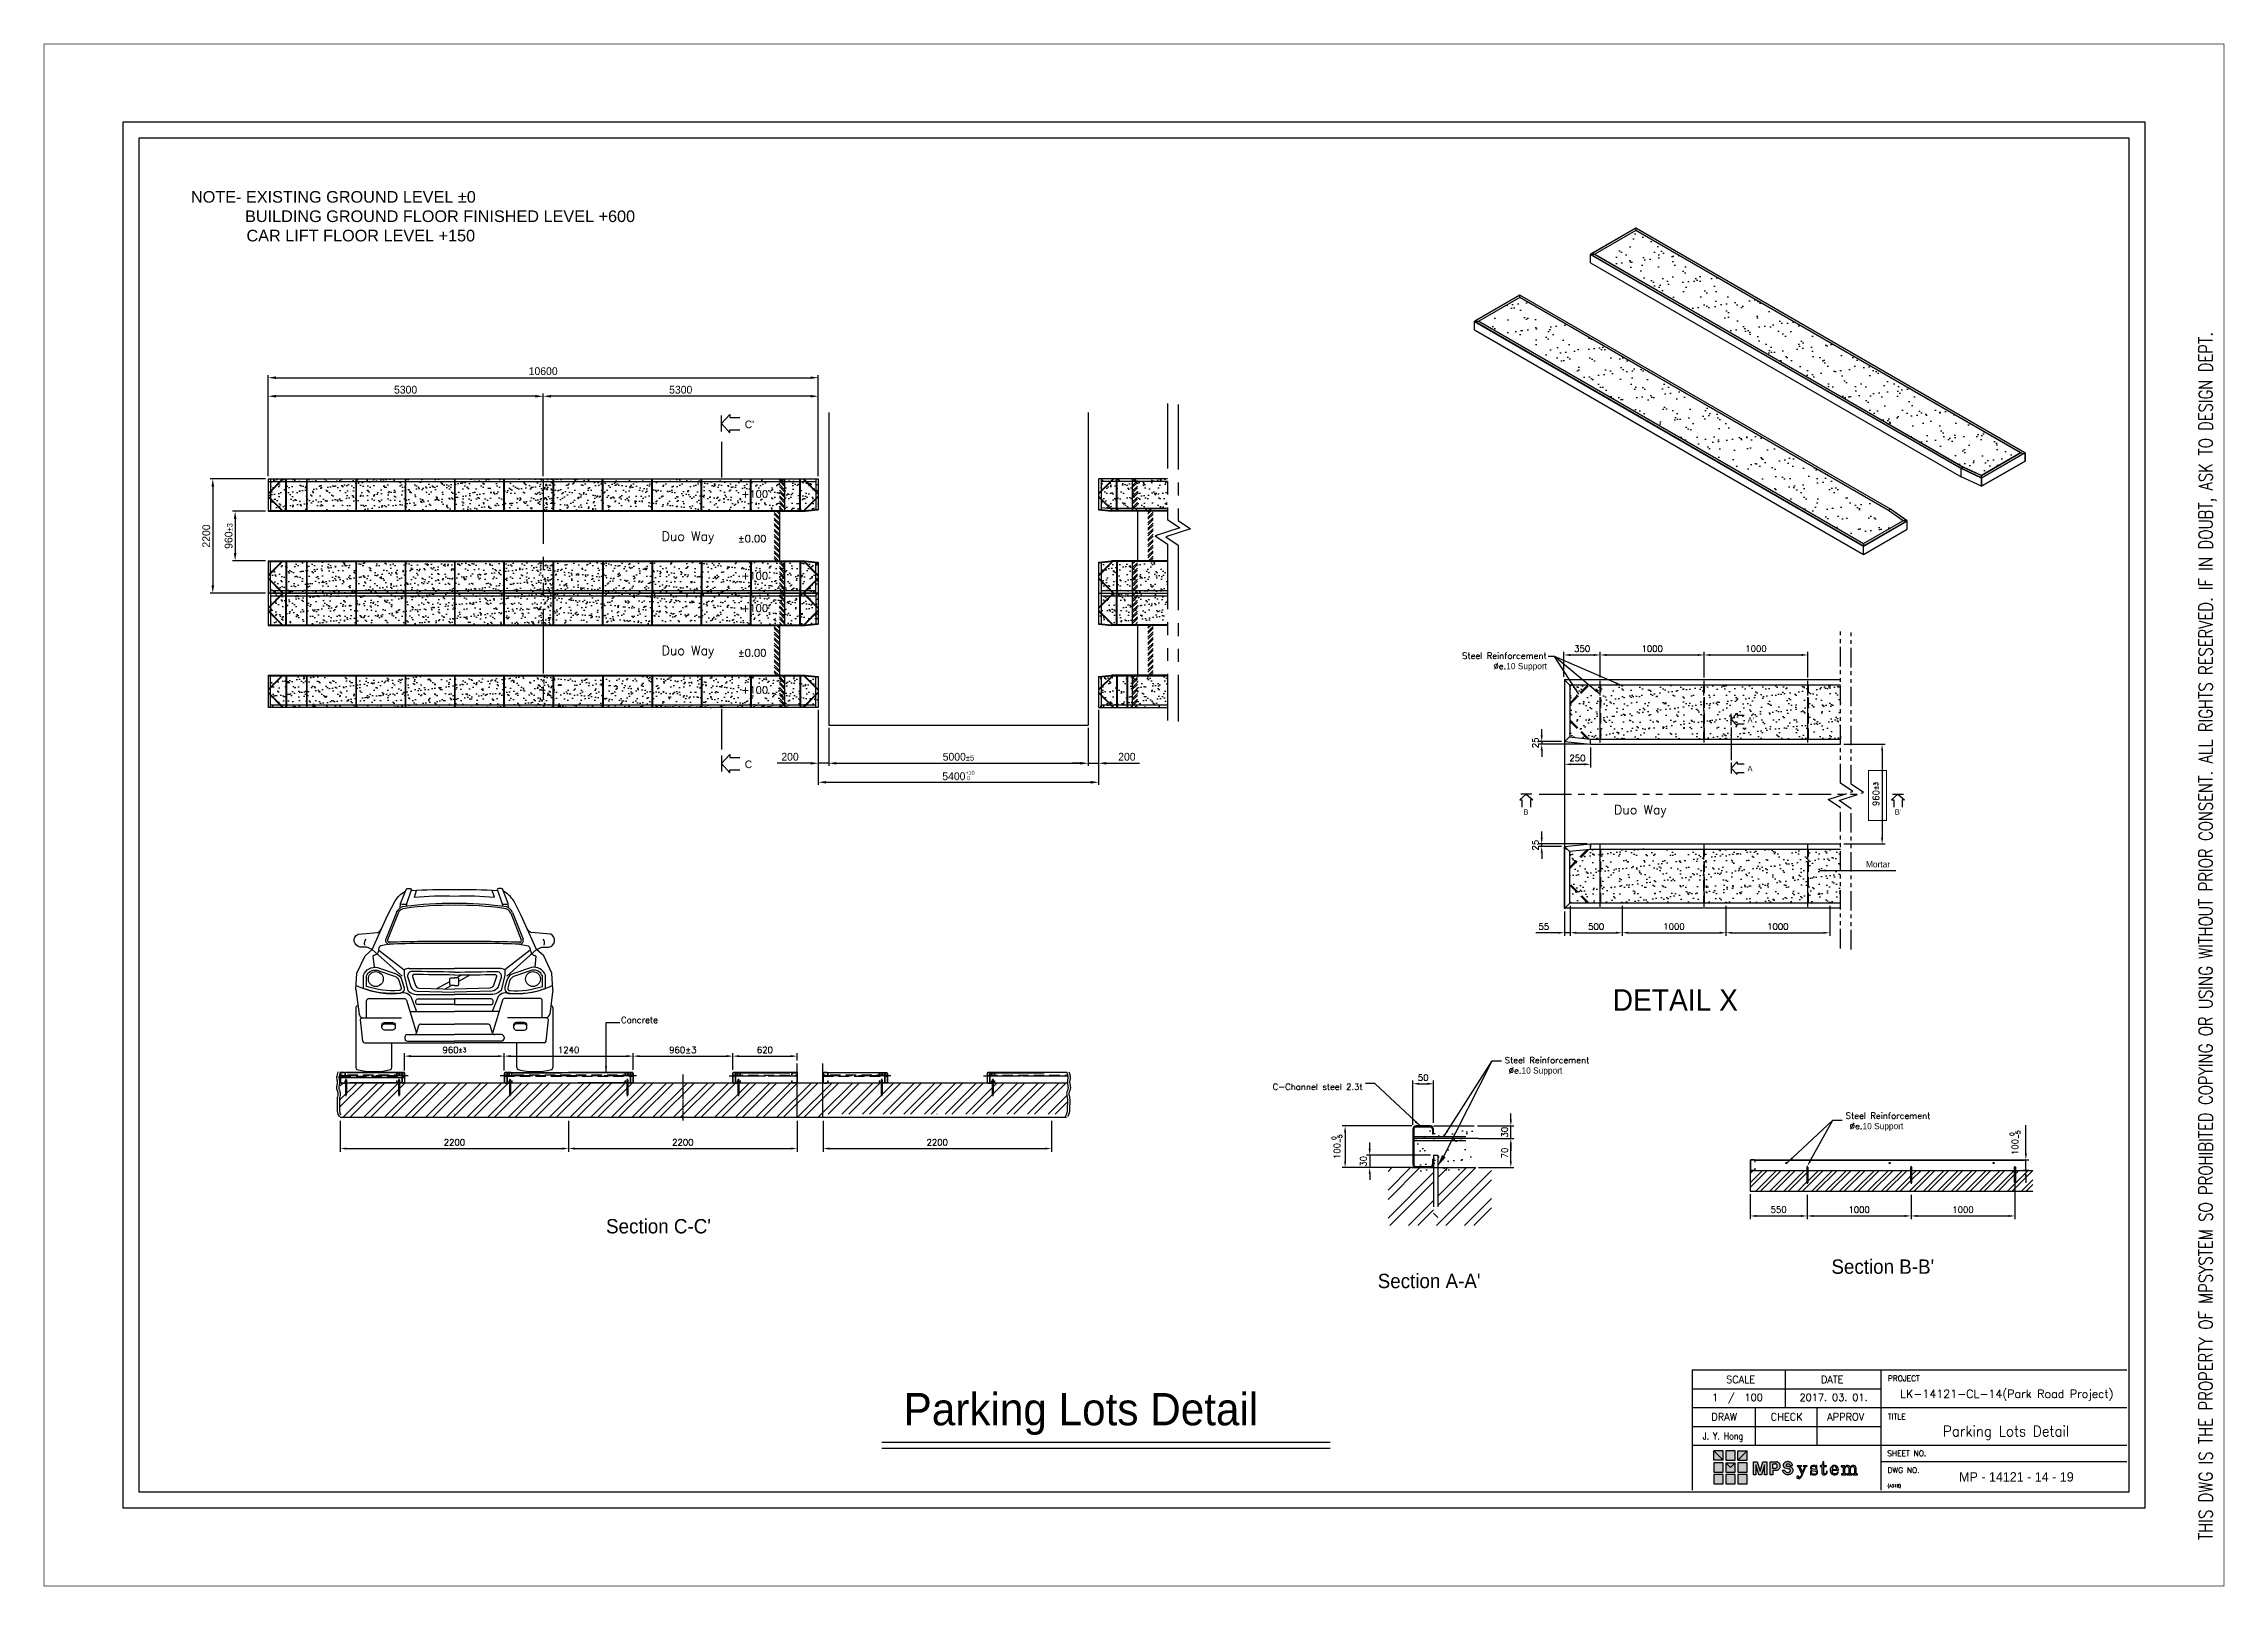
# Model space of a CAD drawing. Header units: millimetres. Extents: x -5 to 1510635, y -6 to 71285.
# Drawn here: x 1150794 to 1192806, y -6 to 29706 of the extents above; entities that cross this region are included whole.
import ezdxf
from ezdxf.enums import TextEntityAlignment as Align

# ---------------------------------------------------------------- set-up
doc = ezdxf.new("R2010")
doc.units = ezdxf.units.MM
doc.header["$LTSCALE"] = 1000
for name, pattern in [('CENTER', [2, 1.25, -0.25, 0.25, -0.25]), ('DASHEDX2', [1.5, 1, -0.5]), ('PHANTOM', [2.5, 1.25, -0.25, 0.25, -0.25, 0.25, -0.25]), ('PHANTOM2', [1.25, 0.625, -0.125, 0.125, -0.125, 0.125, -0.125]), ('PHANTOMX2', [5, 2.5, -0.5, 0.5, -0.5, 0.5, -0.5])]:
    doc.linetypes.add(name, pattern=pattern)
for name, color, linetype in [('1', 1, 'CENTER'), ('2', 42, 'Continuous'), ('3', 3, 'Continuous'), ('4', 4, 'DASHEDX2'), ('5', 5, 'PHANTOMX2'), ('CAJONES', 253, 'Continuous'), ('EG', 7, 'Continuous'), ('MP-1', 1, 'CENTER'), ('MP-2', 42, 'Continuous'), ('MP-3', 3, 'Continuous'), ('MP-7', 7, 'Continuous'), ('MP-8', 8, 'Continuous'), ('MP-DEC-0001', 7, 'Continuous'), ('MP-DEC-0002', 7, 'Continuous'), ('MP-DEC-0003_5500', 7, 'Continuous'), ('MP-DEC-0004', 7, 'Continuous'), ('MP-DEC-0005', 7, 'Continuous'), ('MP-DEC-0005_MIR5', 7, 'Continuous'), ('MP-DEC-1001', 7, 'Continuous'), ('MP-DEC-21010', 7, 'Continuous'), ('MP-DEC-21040', 7, 'Continuous'), ('STEELPIPE_D10_-0', 7, 'Continuous'), ('TEXT', 3, 'Continuous')]:
    doc.layers.add(name, color=color, linetype=linetype)
doc.layers.add('S-COLS', color=5, linetype='Continuous', lineweight=35)
doc.styles.add('GHD', font='OUTLINE', dxfattribs={"bigfont": 'GHD'})
doc.styles.add('GHG1', font='simplex.shx', dxfattribs={"bigfont": 'whgtxt.shx'})
doc.styles.add('GHM1', font='Gem1.shx', dxfattribs={"bigfont": 'Ghm1.shx'})
doc.styles.add('H', font='arial.ttf')
doc.styles.add('ROMANS', font='ROMANS.shx')
doc.styles.add('울릉도L', font='')
doc.styles.get('울릉도L').set_extended_font_data('HYwulM')
doc.dimstyles.new('MPS2', dxfattribs={"dimscale": 100, "dimtxt": 3, "dimasz": 3, "dimexe": 1, "dimexo": 1, "dimgap": 1, "dimtad": 1, "dimzin": 12, "dimdsep": 46, "dimtxsty": 'Standard', "dimcen": 1, "dimclrd": 1, "dimclre": 1, "dimclrt": 7, "dimazin": 2, "dimtfac": 1, "dimtmove": 0, "dimatfit": 3, "dimfxl": 1, "dimarcsym": 0})
doc.dimstyles.get("Standard").update_dxf_attribs({"dimtxt": 0.18, "dimasz": 0.18, "dimexe": 0.18, "dimexo": 0.0625, "dimgap": 0.09, "dimtad": 0, "dimtih": 1, "dimtoh": 1, "dimdec": 4, "dimzin": 0, "dimdsep": 46, "dimtxsty": 'Standard', "dimcen": 0.09, "dimadec": 0, "dimazin": 0, "dimtfac": 1, "dimtdec": 4, "dimtofl": 0, "dimtmove": 0, "dimatfit": 3, "dimfxl": 1, "dimtolj": 1, "dimtzin": 0, "dimarcsym": 0})
pattern_1 = [(37.5, (-32304.77, -7335.28), (-6.400125, 195.765295), [0, -154.432, 0, -172.72, 0, -165.1]), (7.5, (-32304.77, -7335.28), (179.809313, 286.73004), [0, -83.312, 0, -139.192, 0, -53.34]), (327.5, (-32429.74, -7335.28), (316.396948, 0.574874), [0, -50.8, 0, -182.88, 0, -238.76]), (317.5, (-32429.74, -7335.28), (305.42258, 89.17173), [0, -25.4, 0, -119.888, 0, -137.16])]
pattern_2 = [(142.5, (531441.91, 332563.62), (6.299336, 192.682377), [0, -152, 0, -170, 0, -162.5]), (172.5, (531441.9, 332563.62), (-176.97767, 282.21461), [0, -82, 0, -137, 0, -52.5]), (212.5, (531564.91, 332563.62), (-311.414186, 0.565905), [0, -50, 0, -180, 0, -235]), (222.5, (531564.9, 332563.62), (-300.61266, 87.76756), [0, -25, 0, -118, 0, -135])]
pattern_3 = [(37.5, (-533651.91, 332563.62), (-6.299336, 192.682377), [0, -152, 0, -170, 0, -162.5]), (7.5, (-533651.9, 332563.62), (176.97767, 282.21461), [0, -82, 0, -137, 0, -52.5]), (327.5, (-533774.91, 332563.62), (311.414186, 0.565905), [0, -50, 0, -180, 0, -235]), (317.5, (-533774.9, 332563.62), (300.61266, 87.76756), [0, -25, 0, -118, 0, -135])]

msp = doc.modelspace()

# ---------------------------------------------------------------- texts
at = {"layer": '2', "color": 7, "char_height": 120, "style": 'ROMANS'}
for s, insert, attachment_point in [('\\PSteel Reinforcement', (1179751.085, 17856.326), 9), (' %%Ce.{\\f??|b0|i0|c0|p49;10\\f??|b0|i0|c129|p49; Support}', (1179756.408, 17621.193), 9), ('{\\f??|b0|i0|c129|p49;Mortar}', (1185900.931, 13839.531), 7), ('Concrete', (1161919.576, 10842.681), 7), ('\\PSteel Reinforcement', (1178941.601, 10068.679), 7), ('C-Channel steel 2.3t', (1176203.43, 9555.242), 9), (' %%Ce.{\\f??|b0|i0|c0|p49;10\\f??|b0|i0|c129|p49; Support}', (1178936.279, 9833.546), 7), ('\\PSteel Reinforcement', (1185510.874, 8997.844), 7), (' %%Ce.{\\f??|b0|i0|c0|p49;10\\f??|b0|i0|c129|p49; Support}', (1185505.551, 8762.711), 7)]:
    msp.add_mtext(s, dxfattribs=dict(at, insert=insert, attachment_point=attachment_point))
at = {"layer": '3', "style": 'GHD'}
for s, height, p in [("C'", 147, (1164302.015, 22299.864)), ("A'", 102.9, (1183620.382, 16628.136)), ('C', 147, (1164302.021, 15752.735)), ('A', 102.9, (1183620.385, 15691.688))]:
    msp.add_text(s, height=height, dxfattribs=at).set_placement(p)
for s, p in [('B', (1179351.321, 14857.352)), ("B'", (1186518.532, 14857.352))]:
    msp.add_text(s, height=102.9, dxfattribs=at).set_placement(p, align=Align.CENTER)
at = {"layer": '3', "style": 'ROMANS'}
msp.add_text('Duo Way', height=176.8, dxfattribs=at).set_placement((1181556.009, 14923.848), align=Align.MIDDLE)
at = {"layer": 'MP-2'}
for s, height, style, p in [('LK-14121-CL-14(Park Road Project)', 156.44444, 'GHG1', (1188612.778, 3624.34)), ('1  /  100', 137.8788, 'ROMANS', (1183424.604, 3564.345)), ('2017. 03. 01.', 137.87879, 'ROMANS', (1185277.121, 3564.345)), ('MP - 14121 - 14 - 19', 180, 'GHM1', (1188798.875, 2013.052))]:
    msp.add_text(s, height=height, rotation=0.0000004, dxfattribs=dict(at, style=style)).set_placement(p, align=Align.CENTER)
at = {"layer": 'MP-2', "style": 'ROMANS', "width": 0.8}
msp.add_text('J. Y. Hong', height=137.8788, rotation=0.0000004, dxfattribs=at).set_placement((1183144.629, 2822.153), align=Align.CENTER)
at = {"layer": 'MP-2', "style": 'GHG1', "width": 0.95}
msp.add_text('Parking Lots Detail', height=200, rotation=0.0000004, dxfattribs=at).set_placement((1189818.411, 2883.242), align=Align.RIGHT)
at = {"layer": 'MP-2', "style": 'ROMANS'}
msp.add_text('(A31B)', height=56.5657, rotation=0.0000004, dxfattribs=at).set_placement((1186315.951, 1902.885))
at = {"layer": 'MP-3', "style": 'ROMANS'}
for s, p in [('SCALE', (1183487.297, 3909.987)), ('DATE', (1185250.883, 3909.987)), ('DRAW', (1183170.274, 3190.154)), ('CHECK', (1184373.876, 3190.154)), ('APPROV', (1185510.688, 3190.154))]:
    msp.add_text(s, height=137.8788, rotation=0.0000004, dxfattribs=at).set_placement(p, align=Align.CENTER)
for s, p in [('PROJECT', (1186321.143, 3946.403)), ('TITLE', (1186321.143, 3208.327)), ('SHEET NO.', (1186310.535, 2502.174)), ('DWG NO.', (1186315.951, 2178.355))]:
    msp.add_text(s, height=106.0606, rotation=0.0000004, dxfattribs=at).set_placement(p)
at = {"layer": 'MP-8', "style": 'ROMANS', "width": 0.8}
msp.add_text('THIS DWG IS THE PROPERTY OF MPSYSTEM SO PROHIBITED COPYING OR USING WITHOUT PRIOR CONSENT. ALL RIGHTS RESERVED. IF IN DOUBT, ASK TO DESIGN DEPT.', height=259.2, rotation=90, dxfattribs=at).set_placement((1192575.201, 886.298))
at = {"layer": 'MP-8', "linetype": 'ByBlock', "insert": (1153633.222, 26866.48), "char_height": 223.80811, "attachment_point": 1, "style": 'H'}
msp.add_mtext_dynamic_manual_height_columns('{\\fArial|b0|i0|c238|p34;NOTE- EXISTING GROUND LEVEL %%P0\\P            BUILDING GROUND FLOOR FINISHED LEVEL +600\\P^I  CAR LIFT FLOOR LEVEL +150}', width=29952.96773, gutter_width=1598.629, heights=[0], dxfattribs=at)
at = {"layer": 'TEXT', "color": 0, "style": '울릉도L'}
msp.add_text('DETAIL X', height=414.8928, dxfattribs=at).set_placement((1182228.163, 11288.229), align=Align.MIDDLE)
for s, height, p in [("Section C-C'", 276.5952, (1161629.481, 6792.034)), ("Section B-B'", 276.5952, (1185235.234, 6014.02)), ("Section A-A'", 276.5952, (1176494.657, 5737.552)), ('Parking Lots Detail', 622.22222, (1167361.849, 3096.246))]:
    msp.add_text(s, height=height, dxfattribs=at).set_placement(p)

# ---------------------------------------------------------------- blocks, each defined once
blk = doc.blocks.new('*D95')
at = {"layer": '2', "color": 1, "linetype": 'ByBlock', "lineweight": -2, "transparency": 16777216}
for p, q in [((1155068, 21323), (1154004, 21323)), ((1154054, 21173), (1154054, 19273)), ((1155068, 19123), (1154004, 19123))]:
    blk.add_line(p, q, dxfattribs=at)
at = {"layer": '2', "color": 1, "linetype": 'ByBlock', "transparency": 16777216}
for points in [[(1154029, 21173), (1154079, 21173), (1154054, 21323)], [(1154029, 19273), (1154079, 19273), (1154054, 19123)]]:
    blk.add_solid(points, dxfattribs=at)
at = {"layer": 'DEFPOINTS', "color": 0, "linetype": 'ByBlock', "transparency": 16777216}
for p in [(1155118, 21323), (1154054, 19123), (1155118, 19123)]:
    blk.add_point(p, dxfattribs=at)
at = {"layer": '2', "color": 7, "linetype": 'ByBlock', "transparency": 16777216, "insert": (1153929, 20223), "char_height": 150, "attachment_point": 5, "rotation": 90}
blk.add_mtext('2200', dxfattribs=at)
blk = doc.blocks.new('*D96')
at = {"layer": '2', "color": 1, "linetype": 'ByBlock', "lineweight": -2, "transparency": 16777216}
for p, q in [((1165718, 16873), (1165718, 15430)), ((1171118, 16873), (1171118, 15430)), ((1165868, 15480), (1170968, 15480))]:
    blk.add_line(p, q, dxfattribs=at)
at = {"layer": '2', "color": 1, "linetype": 'ByBlock', "transparency": 16777216}
for points in [[(1165868, 15505), (1165868, 15455), (1165718, 15480)], [(1170968, 15505), (1170968, 15455), (1171118, 15480)]]:
    blk.add_solid(points, dxfattribs=at)
at = {"layer": 'DEFPOINTS', "color": 0, "linetype": 'ByBlock', "transparency": 16777216}
for p in [(1165718, 16923), (1171118, 16923), (1171118, 15480)]:
    blk.add_point(p, dxfattribs=at)
at = {"layer": '2', "color": 7, "linetype": 'ByBlock', "transparency": 16777216, "insert": (1168418, 15610), "char_height": 150, "attachment_point": 5}
blk.add_mtext('5400{\\H75.000000;\\S+10^  0;}', dxfattribs=at)
blk = doc.blocks.new('*D97')
at = {"layer": '2', "color": 1, "linetype": 'ByBlock', "lineweight": -2, "transparency": 16777216}
for p, q in [((1155068, 20703), (1154434, 20703)), ((1154484, 20553), (1154484, 19893)), ((1155068, 19743), (1154434, 19743))]:
    blk.add_line(p, q, dxfattribs=at)
at = {"layer": '2', "color": 1, "linetype": 'ByBlock', "transparency": 16777216}
for points in [[(1154459, 20553), (1154509, 20553), (1154484, 20703)], [(1154459, 19893), (1154509, 19893), (1154484, 19743)]]:
    blk.add_solid(points, dxfattribs=at)
at = {"layer": 'DEFPOINTS', "color": 0, "linetype": 'ByBlock', "transparency": 16777216}
for p in [(1155118, 20703), (1154484, 19743), (1155118, 19743)]:
    blk.add_point(p, dxfattribs=at)
at = {"layer": '2', "color": 7, "linetype": 'ByBlock', "transparency": 16777216, "insert": (1154359, 20223), "char_height": 150, "attachment_point": 5, "rotation": 90}
blk.add_mtext('960{\\H105.000000;±3}', dxfattribs=at)
blk = doc.blocks.new('MP LOGO')
h = blk.add_hatch(color=20)
h.paths.add_polyline_path([(9, 55), (0, 64), (0, 46), (18, 46)])
h.paths.add_polyline_path([(18, 41), (0, 41), (0, 23), (18, 23)])
h.paths.add_polyline_path([(32, 32), (23, 41), (23, 23), (41, 23), (41, 41)])
h.paths.add_polyline_path([(64, 23), (64, 41), (46, 41), (46, 23)])
h.paths.add_polyline_path([(64, 46), (64, 64), (55, 55), (46, 46)])
h.paths.add_polyline_path([(64, 18), (46, 18), (46, 0), (64, 0)])
h.paths.add_polyline_path([(0, 0), (18, 0), (18, 18), (0, 18)])
h = blk.add_hatch(color=131)
h.paths.add_polyline_path([(18, 64), (0, 64), (9, 55), (18, 46)])
h.paths.add_polyline_path([(41, 64), (23, 64), (23, 46), (41, 46)])
h.paths.add_polyline_path([(64, 64), (46, 64), (46, 46), (55, 55)])
h.paths.add_polyline_path([(41, 41), (23, 41), (32, 32)])
h.paths.add_polyline_path([(41, 18), (23, 18), (23, 0), (41, 0)])
at = {"color": 131}
for points in [[(9, 55), (18, 46), (18, 64), (0, 64)], [(23, 46), (41, 46), (41, 64), (23, 64)], [(55, 55), (46, 46), (46, 64), (64, 64)], [(23, 0), (41, 0), (41, 18), (23, 18)]]:
    blk.add_lwpolyline(points, close=True, dxfattribs=at)
at = {"color": 20}
for points in [[(9, 55), (18, 46), (0, 46), (0, 64)], [(55, 55), (46, 46), (64, 46), (64, 64)], [(0, 23), (18, 23), (18, 41), (0, 41)], [(0, 0), (18, 0), (18, 18), (0, 18)], [(32, 32), (23, 41), (23, 23), (41, 23), (41, 41)], [(46, 23), (64, 23), (64, 41), (46, 41)], [(46, 0), (64, 0), (64, 18), (46, 18)]]:
    blk.add_lwpolyline(points, close=True, dxfattribs=at)
at = {"color": 143}
blk.add_lwpolyline([(23, 41), (41, 41), (32, 32), (32, 32)], close=True, dxfattribs=at)
blk = doc.blocks.new('MP LOGO 02')
at = {"layer": 'MP-2'}
h = blk.add_hatch(color=256, dxfattribs=at)
h.paths.add_polyline_path([(8.38, 4.28), (7.62, 4.28), (7.62, 1.78), (8.09, 1.78), (8.09, 3.69), (8.69, 1.78), (9.16, 1.78), (9.76, 3.69), (9.76, 1.78), (10.23, 1.78), (10.23, 4.28), (9.47, 4.28), (8.92, 2.49)])
h.paths.add_polyline_path([(10.86, 1.78), (11.38, 1.78), (11.38, 2.62), (12, 2.62), (12.11, 2.63), (12.2, 2.65), (12.3, 2.68), (12.39, 2.73), (12.47, 2.78), (12.55, 2.85), (12.62, 2.92), (12.68, 3), (12.73, 3.09), (12.77, 3.18), (12.79, 3.28), (12.81, 3.38), (12.81, 3.48), (12.8, 3.58), (12.78, 3.68), (12.75, 3.77), (12.7, 3.86), (12.65, 3.95), (12.59, 4.02), (12.51, 4.09), (12.43, 4.15), (12.35, 4.2), (12.25, 4.24), (12.16, 4.27), (12.06, 4.28), (10.86, 4.28)])
h.paths.add_polyline_path([(11.38, 3.89), (11.85, 3.89), (11.92, 3.88), (11.99, 3.85), (12.05, 3.82), (12.1, 3.77), (12.15, 3.72), (12.19, 3.66), (12.22, 3.59), (12.23, 3.52), (12.24, 3.45), (12.23, 3.38), (12.22, 3.31), (12.19, 3.24), (12.15, 3.18), (12.1, 3.13), (12.05, 3.09), (11.99, 3.05), (11.92, 3.02), (11.85, 3.01), (11.38, 3.01)], flags=16)
h.paths.add_polyline_path([(14.02, 3.76), (14.1, 3.8), (14.18, 3.82), (14.26, 3.83), (14.34, 3.83), (14.42, 3.81), (14.5, 3.79), (14.57, 3.75), (14.64, 3.7), (14.7, 3.65), (14.75, 3.58), (15.19, 3.58), (15.16, 3.69), (15.11, 3.79), (15.06, 3.88), (14.99, 3.97), (14.91, 4.05), (14.83, 4.12), (14.74, 4.18), (14.64, 4.23), (14.53, 4.27), (14.42, 4.29), (14.31, 4.31), (14.2, 4.31), (14.09, 4.29), (13.99, 4.27), (13.88, 4.23), (13.78, 4.18), (13.69, 4.12), (13.6, 4.05), (13.53, 3.97), (13.48, 3.92), (13.44, 3.85), (13.41, 3.79), (13.39, 3.72), (13.37, 3.64), (13.37, 3.57), (13.39, 3.49), (13.41, 3.42), (13.44, 3.35), (13.48, 3.29), (13.52, 3.23), (13.58, 3.19), (13.64, 3.14), (13.71, 3.11), (14.46, 2.93), (14.55, 2.91), (14.65, 2.84), (14.72, 2.75), (14.75, 2.63), (14.74, 2.52), (14.7, 2.41), (14.62, 2.32), (14.54, 2.28), (14.46, 2.25), (14.37, 2.23), (14.29, 2.22), (14.2, 2.23), (14.11, 2.24), (14.03, 2.27), (13.95, 2.3), (13.88, 2.35), (13.81, 2.41), (13.75, 2.47), (13.7, 2.54), (13.66, 2.62), (13.19, 2.62), (13.23, 2.51), (13.28, 2.4), (13.34, 2.3), (13.41, 2.21), (13.49, 2.12), (13.58, 2.05), (13.68, 1.98), (13.78, 1.92), (13.89, 1.88), (14, 1.85), (14.12, 1.82), (14.24, 1.82), (14.35, 1.82), (14.47, 1.83), (14.58, 1.86), (14.69, 1.9), (14.8, 1.95), (14.9, 2.02), (14.99, 2.09), (15.08, 2.17), (15.15, 2.26), (15.22, 2.36), (15.25, 2.43), (15.27, 2.51), (15.28, 2.59), (15.27, 2.67), (15.26, 2.75), (15.24, 2.83), (15.21, 2.9), (15.17, 2.97), (15.12, 3.04), (15.06, 3.1), (15, 3.14), (14.93, 3.19), (14.85, 3.22), (14.74, 3.27), (14.62, 3.32), (14.5, 3.36), (14.38, 3.38), (14.26, 3.4), (14.18, 3.41), (14.1, 3.42), (14.03, 3.46), (13.95, 3.52), (13.92, 3.59), (13.92, 3.67), (13.97, 3.74)])
h.paths.add_polyline_path([(16.65, 3.29), (16.65, 3.36), (16.7, 3.4), (16.91, 3.4), (16.91, 3.52), (16.03, 3.52), (16.03, 3.4), (16.16, 3.38), (16.3, 3.3), (16.93, 1.85), (16.89, 1.71), (16.73, 1.44), (16.6, 1.28), (16.47, 1.2), (16.35, 1.21), (16.37, 1.41), (16.29, 1.51), (16.13, 1.51), (16.01, 1.42), (16, 1.21), (16.09, 1.09), (16.24, 1.03), (16.44, 1.03), (16.57, 1.08), (16.76, 1.23), (16.94, 1.49), (17.11, 1.82), (17.68, 3.25), (17.79, 3.36), (17.97, 3.4), (17.97, 3.52), (17.23, 3.52), (17.23, 3.4), (17.45, 3.37), (17.5, 3.31), (17.5, 3.25), (17.12, 2.26), (17.06, 2.32)])
h.paths.add_polyline_path([(18.99, 2.94), (18.89, 3.01), (18.85, 3.09), (18.85, 3.24), (18.89, 3.31), (19, 3.41), (19.08, 3.43), (19.38, 3.42), (19.5, 3.36), (19.62, 3.25), (19.78, 2.94), (19.88, 2.94), (19.88, 3.56), (19.78, 3.56), (19.67, 3.43), (19.44, 3.56), (19.1, 3.58), (18.85, 3.5), (18.72, 3.36), (18.64, 3.14), (18.64, 2.97), (18.68, 2.83), (18.73, 2.74), (18.89, 2.62), (19.56, 2.45), (19.67, 2.4), (19.78, 2.28), (19.78, 2.09), (19.71, 1.98), (19.56, 1.9), (19.44, 1.87), (19.21, 1.9), (19.03, 1.98), (18.9, 2.11), (18.81, 2.28), (18.76, 2.47), (18.62, 2.47), (18.62, 1.76), (18.76, 1.76), (18.84, 1.9), (19.1, 1.77), (19.25, 1.73), (19.62, 1.76), (19.82, 1.86), (19.96, 2.04), (20, 2.17), (20, 2.42), (19.95, 2.57), (19.82, 2.7), (19.7, 2.78)])
h.paths.add_polyline_path([(21.18, 3.36), (21.73, 3.36), (21.73, 3.52), (21.18, 3.52), (21.18, 4.28), (21.03, 4.28), (20.99, 4.03), (20.92, 3.79), (20.74, 3.58), (20.52, 3.52), (20.52, 3.36), (20.82, 3.36), (20.82, 2.06), (20.85, 1.96), (20.96, 1.83), (21.09, 1.76), (21.39, 1.73), (21.58, 1.81), (21.71, 1.92), (21.81, 2.13), (21.84, 2.47), (21.71, 2.47), (21.68, 2.21), (21.56, 2), (21.45, 1.95), (21.32, 1.95), (21.2, 2.03), (21.18, 2.09)])
h.paths.add_polyline_path([(24.02, 2.64), (24.02, 2.75), (23.92, 3.15), (23.84, 3.29), (23.71, 3.43), (23.43, 3.57), (23.15, 3.58), (22.95, 3.53), (22.81, 3.46), (22.57, 3.2), (22.44, 2.85), (22.43, 2.49), (22.47, 2.31), (22.55, 2.12), (22.76, 1.88), (23.06, 1.75), (23.41, 1.73), (23.63, 1.81), (23.8, 1.93), (23.92, 2.07), (24.02, 2.27), (23.89, 2.31), (23.77, 2.12), (23.63, 2), (23.53, 1.95), (23.43, 1.92), (23.17, 1.93), (23, 2.03), (22.91, 2.14), (22.84, 2.34), (22.81, 2.64)])
h.paths.add_polyline_path([(22.81, 2.79), (22.85, 3.07), (22.92, 3.25), (23.02, 3.37), (23.16, 3.43), (23.35, 3.43), (23.45, 3.4), (23.53, 3.32), (23.62, 3.12), (23.62, 2.8)], flags=16)
h.paths.add_polyline_path([(25.23, 2.86), (25.26, 3.01), (25.34, 3.2), (25.43, 3.29), (25.57, 3.36), (25.75, 3.36), (25.86, 3.31), (25.94, 3.22), (26, 3.06), (26, 1.98), (25.94, 1.92), (25.68, 1.92), (25.68, 1.78), (26.61, 1.78), (26.61, 1.92), (26.38, 1.92), (26.33, 2), (26.33, 2.89), (26.37, 3.06), (26.43, 3.19), (26.51, 3.27), (26.68, 3.36), (26.86, 3.36), (26.97, 3.3), (27.04, 3.17), (27.08, 3), (27.08, 2.01), (27.02, 1.92), (26.77, 1.92), (26.77, 1.78), (27.7, 1.78), (27.7, 1.92), (27.46, 1.92), (27.41, 1.98), (27.41, 3.06), (27.38, 3.24), (27.22, 3.47), (27.02, 3.57), (26.74, 3.57), (26.47, 3.43), (26.35, 3.3), (26.33, 3.25), (26.29, 3.22), (26.22, 3.36), (26.05, 3.52), (25.86, 3.58), (25.7, 3.58), (25.57, 3.55), (25.42, 3.46), (25.32, 3.37), (25.26, 3.26), (25.23, 3.26), (25.23, 3.52), (24.56, 3.48), (24.56, 3.32), (24.85, 3.32), (24.9, 3.25), (24.9, 2), (24.83, 1.92), (24.57, 1.92), (24.57, 1.78), (24.9, 1.78), (25.52, 1.78), (25.52, 1.92), (25.28, 1.92), (25.23, 2)])
for points in [[(8.09, 1.78), (7.62, 1.78), (7.62, 4.28), (8.38, 4.28), (8.92, 2.49), (9.47, 4.28), (10.23, 4.28), (10.23, 1.78), (9.76, 1.78), (9.76, 3.69), (9.16, 1.78), (8.69, 1.78), (8.09, 3.69), (8.09, 1.78)], [(21.03, 4.28), (20.99, 4.03), (20.92, 3.79), (20.74, 3.58), (20.52, 3.52), (20.52, 3.36), (20.82, 3.36), (20.82, 2.06), (20.85, 1.96), (20.96, 1.83), (21.09, 1.76), (21.39, 1.73), (21.58, 1.81), (21.71, 1.92), (21.81, 2.13), (21.84, 2.47), (21.71, 2.47), (21.68, 2.21), (21.56, 2), (21.45, 1.95), (21.32, 1.95), (21.2, 2.03), (21.18, 2.09), (21.18, 3.36), (21.73, 3.36), (21.73, 3.52), (21.18, 3.52), (21.18, 4.28), (21.03, 4.28)], [(16.03, 3.52), (16.03, 3.4), (16.16, 3.38), (16.3, 3.3), (16.93, 1.85), (16.89, 1.71), (16.73, 1.44), (16.6, 1.28), (16.47, 1.2), (16.35, 1.21), (16.37, 1.41), (16.29, 1.51), (16.13, 1.51), (16.01, 1.42), (16, 1.21), (16.09, 1.09), (16.24, 1.03), (16.44, 1.03), (16.57, 1.08), (16.76, 1.23), (16.94, 1.49), (17.11, 1.82), (17.68, 3.25), (17.79, 3.36), (17.97, 3.4), (17.97, 3.52), (17.23, 3.52), (17.23, 3.4), (17.45, 3.37), (17.5, 3.31), (17.5, 3.25), (17.12, 2.26), (17.06, 2.32), (16.65, 3.29), (16.65, 3.36), (16.7, 3.4), (16.91, 3.4), (16.91, 3.52), (16.03, 3.52)], [(19.1, 3.58), (18.85, 3.5), (18.72, 3.36), (18.64, 3.14), (18.64, 2.97), (18.68, 2.83), (18.73, 2.74), (18.89, 2.62), (19.56, 2.45), (19.67, 2.4), (19.78, 2.28), (19.78, 2.09), (19.71, 1.98), (19.56, 1.9), (19.44, 1.87), (19.21, 1.9), (19.03, 1.98), (18.9, 2.11), (18.81, 2.28), (18.76, 2.47), (18.62, 2.47), (18.62, 1.76), (18.76, 1.76), (18.84, 1.9), (19.1, 1.77), (19.25, 1.73), (19.62, 1.76), (19.82, 1.86), (19.96, 2.04), (20, 2.17), (20, 2.42), (19.95, 2.57), (19.82, 2.7), (19.7, 2.78), (18.99, 2.94), (18.89, 3.01), (18.85, 3.09), (18.85, 3.24), (18.89, 3.31), (19, 3.41), (19.08, 3.43), (19.38, 3.42), (19.5, 3.36), (19.62, 3.25), (19.78, 2.94), (19.88, 2.94), (19.88, 3.56), (19.78, 3.56), (19.69, 3.45), (19.65, 3.45), (19.44, 3.56), (19.1, 3.58)], [(23.15, 3.58), (22.95, 3.53), (22.81, 3.46), (22.57, 3.2), (22.44, 2.85), (22.43, 2.49), (22.47, 2.31), (22.55, 2.12), (22.76, 1.88), (23.06, 1.75), (23.41, 1.73), (23.63, 1.81), (23.8, 1.93), (23.92, 2.07), (24.02, 2.27), (23.89, 2.31), (23.77, 2.12), (23.63, 2), (23.53, 1.95), (23.43, 1.92), (23.17, 1.93), (23, 2.03), (22.91, 2.14), (22.84, 2.34), (22.81, 2.64), (24.02, 2.64), (24.02, 2.75), (23.92, 3.15), (23.84, 3.29), (23.71, 3.43), (23.43, 3.57), (23.15, 3.58)], [(23.16, 3.43), (23.02, 3.37), (22.92, 3.25), (22.85, 3.07), (22.81, 2.79), (23.62, 2.8), (23.62, 3.12), (23.53, 3.32), (23.45, 3.4), (23.35, 3.43), (23.16, 3.43)], [(25.7, 3.58), (25.57, 3.55), (25.42, 3.46), (25.32, 3.37), (25.26, 3.26), (25.23, 3.26), (25.23, 3.52), (24.56, 3.48), (24.56, 3.32), (24.85, 3.32), (24.9, 3.25), (24.9, 2), (24.83, 1.92), (24.57, 1.92), (24.57, 1.78), (24.9, 1.78), (25.52, 1.78), (25.52, 1.92), (25.28, 1.92), (25.23, 2), (25.23, 2.86), (25.26, 3.01), (25.34, 3.2), (25.43, 3.29), (25.57, 3.36), (25.75, 3.36), (25.86, 3.31), (25.94, 3.22), (26, 3.06), (26, 1.98), (25.94, 1.92), (25.68, 1.92), (25.68, 1.78), (26.61, 1.78), (26.61, 1.92), (26.38, 1.92), (26.33, 2), (26.33, 2.89), (26.37, 3.06), (26.43, 3.19), (26.51, 3.27), (26.68, 3.36), (26.86, 3.36), (26.97, 3.3), (27.04, 3.17), (27.08, 3), (27.08, 2.01), (27.02, 1.92), (26.77, 1.92), (26.77, 1.78), (27.7, 1.78), (27.7, 1.92), (27.46, 1.92), (27.41, 1.98), (27.41, 3.06), (27.38, 3.24), (27.22, 3.47), (27.02, 3.57), (26.74, 3.57), (26.47, 3.43), (26.35, 3.3), (26.33, 3.25), (26.29, 3.22), (26.22, 3.36), (26.05, 3.52), (25.86, 3.58), (25.7, 3.58)]]:
    blk.add_lwpolyline(points, close=True, dxfattribs=at)
for points in [[(12, 2.62), (11.38, 2.62), (11.38, 1.78), (10.86, 1.78), (10.86, 4.28), (12.06, 4.28)], [(12, 2.62), (12.11, 2.63), (12.2, 2.65), (12.3, 2.68), (12.39, 2.73), (12.47, 2.78), (12.55, 2.85), (12.62, 2.92), (12.68, 3), (12.73, 3.09), (12.77, 3.18), (12.79, 3.28), (12.81, 3.38), (12.81, 3.48), (12.8, 3.58), (12.78, 3.68), (12.75, 3.77), (12.7, 3.86), (12.65, 3.95), (12.59, 4.02), (12.51, 4.09), (12.43, 4.15), (12.35, 4.2), (12.25, 4.24), (12.16, 4.27), (12.06, 4.28)], [(14.75, 3.58), (15.19, 3.58), (15.16, 3.69), (15.11, 3.79), (15.06, 3.88), (14.99, 3.97), (14.91, 4.05), (14.83, 4.12), (14.74, 4.18), (14.64, 4.23), (14.53, 4.27), (14.42, 4.29), (14.31, 4.31), (14.2, 4.31), (14.09, 4.29), (13.99, 4.27), (13.88, 4.23), (13.78, 4.18), (13.69, 4.12), (13.6, 4.05), (13.53, 3.97), (13.48, 3.92), (13.44, 3.85), (13.41, 3.79), (13.39, 3.72), (13.37, 3.64), (13.37, 3.57), (13.39, 3.49), (13.41, 3.42), (13.44, 3.35), (13.48, 3.29), (13.52, 3.23), (13.58, 3.19), (13.64, 3.14), (13.71, 3.11), (14.46, 2.93)], [(11.85, 3.01), (11.38, 3.01), (11.38, 3.89), (11.85, 3.89)], [(11.85, 3.01), (11.92, 3.02), (11.99, 3.05), (12.05, 3.09), (12.1, 3.13), (12.15, 3.18), (12.19, 3.24), (12.22, 3.31), (12.23, 3.38), (12.24, 3.45), (12.23, 3.52), (12.22, 3.59), (12.19, 3.66), (12.15, 3.72), (12.1, 3.77), (12.05, 3.82), (11.99, 3.85), (11.92, 3.88), (11.85, 3.89)], [(13.66, 2.62), (13.19, 2.62), (13.23, 2.51), (13.28, 2.4), (13.34, 2.3), (13.41, 2.21), (13.49, 2.12), (13.58, 2.05), (13.68, 1.98), (13.78, 1.92), (13.89, 1.88), (14, 1.85), (14.12, 1.82), (14.24, 1.82), (14.35, 1.82), (14.47, 1.83), (14.58, 1.86), (14.69, 1.9), (14.8, 1.95), (14.9, 2.02), (14.99, 2.09), (15.08, 2.17), (15.15, 2.26), (15.22, 2.36), (15.25, 2.43), (15.27, 2.51), (15.28, 2.59), (15.27, 2.67), (15.26, 2.75), (15.24, 2.83), (15.21, 2.9), (15.17, 2.97), (15.12, 3.04), (15.06, 3.1), (15, 3.14), (14.93, 3.19), (14.85, 3.22), (14.74, 3.27), (14.62, 3.32), (14.5, 3.36), (14.38, 3.38), (14.26, 3.4)], [(13.66, 2.62), (13.7, 2.54), (13.75, 2.47), (13.81, 2.41), (13.88, 2.35), (13.95, 2.3), (14.03, 2.27), (14.11, 2.24), (14.2, 2.23), (14.29, 2.22), (14.37, 2.23), (14.46, 2.25), (14.54, 2.28)], [(14.02, 3.76), (13.99, 3.75), (13.96, 3.72), (13.93, 3.69), (13.92, 3.65), (13.92, 3.61), (13.93, 3.57), (13.94, 3.53), (13.97, 3.5)], [(13.97, 3.5), (14.03, 3.46), (14.1, 3.42), (14.18, 3.41), (14.26, 3.4)], [(14.75, 3.58), (14.7, 3.65), (14.64, 3.7), (14.57, 3.75), (14.5, 3.79), (14.42, 3.81), (14.34, 3.83), (14.26, 3.83), (14.18, 3.82), (14.1, 3.8), (14.02, 3.76)], [(14.54, 2.28), (14.59, 2.31), (14.64, 2.34), (14.68, 2.39), (14.71, 2.44), (14.73, 2.49), (14.75, 2.55), (14.75, 2.61), (14.74, 2.66), (14.73, 2.72), (14.7, 2.77), (14.66, 2.82), (14.62, 2.86), (14.57, 2.89), (14.52, 2.92), (14.46, 2.93)]]:
    blk.add_lwpolyline(points, dxfattribs=at)
at = {"color": 40, "xscale": 0.1000000000000227, "yscale": 0.1000000000000227, "zscale": 0.1000000000000227}
blk.add_blockref('MP LOGO', (0, 0), dxfattribs=at)
blk = doc.blocks.new('*X68')
at = {"color": 0}
for p, q in [((74239, 22160), (74255, 22176)), ((74239, 22125), (74290, 22176)), ((74239, 22054), (74339, 22154)), ((74239, 22019), (74339, 22119)), ((74239, 21948), (74339, 22048)), ((74239, 21913), (74339, 22013)), ((74239, 21842), (74339, 21942)), ((74239, 21807), (74339, 21907)), ((74239, 21736), (74339, 21836)), ((74239, 21701), (74339, 21801)), ((74239, 21630), (74339, 21730)), ((74239, 21595), (74339, 21695)), ((74239, 21524), (74339, 21624)), ((74239, 21489), (74339, 21589)), ((74239, 21418), (74339, 21518)), ((74239, 21383), (74339, 21483)), ((74239, 21312), (74339, 21412)), ((74239, 21277), (74339, 21377)), ((74259, 21226), (74339, 21306)), ((74295, 21226), (74339, 21271))]:
    blk.add_line(p, q, dxfattribs=at)
blk = doc.blocks.new('*D118')
at = {"layer": '2', "color": 1, "linetype": 'ByBlock', "lineweight": -2, "transparency": 16777216}
for p, q in [((1165918, 16528), (1165918, 15796)), ((1170918, 16528), (1170918, 15796)), ((1166068, 15846), (1170768, 15846))]:
    blk.add_line(p, q, dxfattribs=at)
at = {"layer": '2', "color": 1, "linetype": 'ByBlock', "transparency": 16777216}
for points in [[(1166068, 15871), (1166068, 15821), (1165918, 15846)], [(1170768, 15871), (1170768, 15821), (1170918, 15846)]]:
    blk.add_solid(points, dxfattribs=at)
at = {"layer": 'DEFPOINTS', "color": 0, "linetype": 'ByBlock', "transparency": 16777216}
for p in [(1165918, 16578), (1170918, 16578), (1170918, 15846)]:
    blk.add_point(p, dxfattribs=at)
at = {"layer": '2', "color": 7, "linetype": 'ByBlock', "transparency": 16777216, "insert": (1168418, 15971), "char_height": 150, "attachment_point": 5}
blk.add_mtext('5000{\\H105.000000;±5}', dxfattribs=at)
blk = doc.blocks.new('*D119')
at = {"layer": '2', "color": 1, "linetype": 'ByBlock', "lineweight": -2, "transparency": 16777216}
for p, q in [((1165718, 16873), (1165718, 15796)), ((1165918, 16528), (1165918, 15796)), ((1165568, 15846), (1164928, 15846)), ((1165918, 15846), (1165718, 15846)), ((1166068, 15846), (1166218, 15846))]:
    blk.add_line(p, q, dxfattribs=at)
at = {"layer": '2', "color": 1, "linetype": 'ByBlock', "transparency": 16777216}
for points in [[(1165568, 15871), (1165568, 15821), (1165718, 15846)], [(1166068, 15871), (1166068, 15821), (1165918, 15846)]]:
    blk.add_solid(points, dxfattribs=at)
at = {"layer": 'DEFPOINTS', "color": 0, "linetype": 'ByBlock', "transparency": 16777216}
for p in [(1165718, 16923), (1165918, 16578), (1165718, 15846)]:
    blk.add_point(p, dxfattribs=at)
at = {"layer": '2', "color": 7, "linetype": 'ByBlock', "transparency": 16777216, "insert": (1165173, 15971), "char_height": 150, "attachment_point": 5}
blk.add_mtext('200', dxfattribs=at)
blk = doc.blocks.new('*D120')
at = {"layer": '2', "color": 1, "linetype": 'ByBlock', "lineweight": -2, "transparency": 16777216}
for p, q in [((1171118, 16873), (1171118, 15796)), ((1170918, 16528), (1170918, 15796)), ((1170768, 15846), (1170618, 15846)), ((1170918, 15846), (1171118, 15846)), ((1171268, 15846), (1171908, 15846))]:
    blk.add_line(p, q, dxfattribs=at)
at = {"layer": '2', "color": 1, "linetype": 'ByBlock', "transparency": 16777216}
for points in [[(1170768, 15871), (1170768, 15821), (1170918, 15846)], [(1171268, 15871), (1171268, 15821), (1171118, 15846)]]:
    blk.add_solid(points, dxfattribs=at)
at = {"layer": 'DEFPOINTS', "color": 0, "linetype": 'ByBlock', "transparency": 16777216}
for p in [(1171118, 16923), (1170918, 16578), (1171118, 15846)]:
    blk.add_point(p, dxfattribs=at)
at = {"layer": '2', "color": 7, "linetype": 'ByBlock', "transparency": 16777216, "insert": (1171663, 15971), "char_height": 150, "attachment_point": 5}
blk.add_mtext('200', dxfattribs=at)
blk = doc.blocks.new('*D121')
at = {"layer": '2', "color": 1, "linetype": 'ByBlock', "lineweight": -2, "transparency": 16777216}
for p, q in [((1160418, 21373), (1160418, 22965)), ((1165568, 22915), (1160568, 22915)), ((1165718, 21373), (1165718, 22965))]:
    blk.add_line(p, q, dxfattribs=at)
at = {"layer": '2', "color": 1, "linetype": 'ByBlock', "transparency": 16777216}
for points in [[(1160568, 22940), (1160568, 22890), (1160418, 22915)], [(1165568, 22940), (1165568, 22890), (1165718, 22915)]]:
    blk.add_solid(points, dxfattribs=at)
at = {"layer": 'DEFPOINTS', "color": 0, "linetype": 'ByBlock', "transparency": 16777216}
for p in [(1160418, 22915), (1160418, 21323), (1165718, 21323)]:
    blk.add_point(p, dxfattribs=at)
at = {"layer": '2', "color": 7, "linetype": 'ByBlock', "transparency": 16777216, "insert": (1163068, 23040), "char_height": 150, "attachment_point": 5}
blk.add_mtext('5300', dxfattribs=at)
blk = doc.blocks.new('*D101')
at = {"layer": '2', "color": 1, "linetype": 'ByBlock', "lineweight": -2, "transparency": 16777216}
for p, q in [((1155118, 21373), (1155118, 22965)), ((1160268, 22915), (1155268, 22915)), ((1160418, 21373), (1160418, 22965))]:
    blk.add_line(p, q, dxfattribs=at)
at = {"layer": '2', "color": 1, "linetype": 'ByBlock', "transparency": 16777216}
for points in [[(1155268, 22940), (1155268, 22890), (1155118, 22915)], [(1160268, 22940), (1160268, 22890), (1160418, 22915)]]:
    blk.add_solid(points, dxfattribs=at)
at = {"layer": 'DEFPOINTS', "color": 0, "linetype": 'ByBlock', "transparency": 16777216}
for p in [(1155118, 22915), (1155118, 21323), (1160418, 21323)]:
    blk.add_point(p, dxfattribs=at)
at = {"layer": '2', "color": 7, "linetype": 'ByBlock', "transparency": 16777216, "insert": (1157768, 23040), "char_height": 150, "attachment_point": 5}
blk.add_mtext('5300', dxfattribs=at)
blk = doc.blocks.new('*D102')
at = {"layer": '2', "color": 1, "linetype": 'ByBlock', "lineweight": -2, "transparency": 16777216}
for p, q in [((1155118, 21373), (1155118, 23322)), ((1155268, 23272), (1165568, 23272)), ((1165718, 21373), (1165718, 23322))]:
    blk.add_line(p, q, dxfattribs=at)
at = {"layer": '2', "color": 1, "linetype": 'ByBlock', "transparency": 16777216}
for points in [[(1155268, 23297), (1155268, 23247), (1155118, 23272)], [(1165568, 23297), (1165568, 23247), (1165718, 23272)]]:
    blk.add_solid(points, dxfattribs=at)
at = {"layer": 'DEFPOINTS', "color": 0, "linetype": 'ByBlock', "transparency": 16777216}
for p in [(1165718, 23272), (1155118, 21323), (1165718, 21323)]:
    blk.add_point(p, dxfattribs=at)
at = {"layer": '2', "color": 7, "linetype": 'ByBlock', "transparency": 16777216, "insert": (1160418, 23397), "char_height": 150, "attachment_point": 5}
blk.add_mtext('10600', dxfattribs=at)
blk = doc.blocks.new('*X45')
at = {"color": 0}
for p, q in [((74239, 22160), (74255, 22176)), ((74239, 22125), (74290, 22176)), ((74239, 22054), (74339, 22154)), ((74239, 22019), (74339, 22119)), ((74239, 21948), (74339, 22048)), ((74239, 21913), (74339, 22013)), ((74239, 21842), (74339, 21942)), ((74239, 21807), (74339, 21907)), ((74239, 21736), (74339, 21836)), ((74239, 21701), (74339, 21801)), ((74239, 21630), (74339, 21730)), ((74239, 21595), (74339, 21695)), ((74239, 21524), (74339, 21624)), ((74239, 21489), (74339, 21589)), ((74239, 21418), (74339, 21518)), ((74239, 21383), (74339, 21483)), ((74239, 21312), (74339, 21412)), ((74239, 21277), (74339, 21377)), ((74259, 21226), (74339, 21306)), ((74295, 21226), (74339, 21271))]:
    blk.add_line(p, q, dxfattribs=at)
blk = doc.blocks.new('152524444')
at = {"layer": '2'}
h = blk.add_hatch(dxfattribs=at)
h.set_pattern_fill('ANSI32', color=1, scale=200, style=0)
h.set_pattern_definition([(135, (2468.564, -46759.39), (53.03301, 53.03301), []), (135, (2433.21, -46759.39), (53.03301, 53.03301), [])])
h.paths.add_polyline_path([(3396, 1580), (3496, 1580), (3496, 2200), (3396, 2200)])
h = blk.add_hatch(dxfattribs=at)
h.set_pattern_fill('ANSI32', color=1, scale=200, style=0)
h.set_pattern_definition([(135, (2468.564, -48334.39), (53.03301, 53.03301), []), (135, (2433.21, -48334.39), (53.03301, 53.03301), [])])
h.paths.add_polyline_path([(3496, 620), (3396, 620), (3396, 0), (3496, 0)])
at = {"layer": 'MP-1'}
h = blk.add_hatch(dxfattribs=at)
h.set_pattern_fill('AR-SAND', color=256, scale=100, style=0)
h.set_pattern_definition(pattern_3)
h.paths.add_polyline_path([(-5806, 2200), (-6425, 2200), (-6425, 1629), (-5954, 1605), (-5806, 1605)])
h.paths.add_polyline_path([(-3955, 2200), (-5806, 2200), (-5806, 1605), (-3955, 1605)])
h.paths.add_polyline_path([(-1455, 2200), (-3945, 2200), (-3945, 1605), (-1455, 1605)])
h.paths.add_polyline_path([(-955, 2200), (-1445, 2200), (-1445, 1605), (-955, 1605)])
h.paths.add_polyline_path([(-5510, 1805), (-4913, 1805), (-4913, 2015), (-5510, 2015)], flags=24)
h = blk.add_hatch(dxfattribs=at)
h.set_pattern_fill('AR-SAND', color=256, scale=100, style=0)
h.set_pattern_definition(pattern_2)
h.paths.add_polyline_path([(1745, 2200), (3596, 2200), (3596, 1605), (1745, 1605)])
h.paths.add_polyline_path([(-755, 2200), (1735, 2200), (1735, 1605), (-755, 1605)])
h.paths.add_polyline_path([(-1255, 2200), (-765, 2200), (-765, 1605), (-1255, 1605)])
h.paths.add_polyline_path([(3300, 1805), (2703, 1805), (2703, 2015), (3300, 2015)], flags=24)
h.paths.add_polyline_path([(4145, 1625), (4145, 2200), (3596, 2200), (3596, 1605), (3744, 1605)])
h = blk.add_hatch(dxfattribs=at)
h.set_pattern_fill('AR-SAND', color=256, scale=100, style=0)
h.set_pattern_definition(pattern_3)
h.paths.add_polyline_path([(-5806, 595), (-5954, 595), (-6425, 571), (-6425, 0), (-5806, 0)])
h.paths.add_polyline_path([(-3955, 595), (-5806, 595), (-5806, 0), (-3955, 0)])
h.paths.add_polyline_path([(-1455, 595), (-3945, 595), (-3945, 0), (-1455, 0)])
h.paths.add_polyline_path([(-955, 595), (-1445, 595), (-1445, 0), (-955, 0)])
h.paths.add_polyline_path([(-5510, 230), (-4913, 230), (-4913, 440), (-5510, 440)], flags=24)
h = blk.add_hatch(dxfattribs=at)
h.set_pattern_fill('AR-SAND', color=256, scale=100, style=0)
h.set_pattern_definition(pattern_2)
h.paths.add_polyline_path([(1745, 595), (3596, 595), (3596, 0), (1745, 0)])
h.paths.add_polyline_path([(-755, 595), (1735, 595), (1735, 0), (-755, 0)])
h.paths.add_polyline_path([(-1255, 595), (-765, 595), (-765, 0), (-1255, 0)])
h.paths.add_polyline_path([(3300, 230), (2703, 230), (2703, 440), (3300, 440)], flags=24)
h.paths.add_polyline_path([(4145, 0), (4145, 575), (3744, 595), (3596, 595), (3596, 0)])
at = {"layer": '2'}
for p, q in [((-6455, 2200), (4145, 2200)), ((-6455, 2200), (-6455, 1580)), ((-6405, 2200), (-6405, 1590)), ((-6405, 2150), (4095, 2150)), ((3496, 2200), (3496, 1580)), ((4095, 2200), (4095, 1610)), ((4145, 2200), (4145, 1605)), ((-6455, 1590), (3895, 1590)), ((-6455, 1580), (3895, 1580)), ((3396, 1575), (3396, 625)), ((3894, 1590), (4145, 1615)), ((3895, 1580), (4145, 1605)), ((-6455, 620), (3895, 620)), ((-6455, 620), (-6455, 0)), ((-6455, 610), (3895, 610)), ((-6405, 0), (-6405, 610)), ((3496, 620), (3496, 0)), ((3894, 610), (4145, 585)), ((3895, 620), (4145, 595)), ((4095, 0), (4095, 590)), ((4145, 595), (4145, 0)), ((4145, 0), (-6455, 0)), ((-6405, 50), (4095, 50))]:
    blk.add_line(p, q, dxfattribs=at)
at = {"layer": '4'}
for p, q in [((-6160, 2200), (-6455, 1905)), ((-6455, 1919), (-6174, 2200)), ((-6110, 1590), (-6110, 2200)), ((-6100, 1590), (-6100, 2200)), ((-5710, 1590), (-5710, 2200)), ((-5700, 1590), (-5700, 2200)), ((-4760, 1590), (-4760, 2200)), ((-4750, 1590), (-4750, 2200)), ((-3810, 1590), (-3810, 2200)), ((-3800, 1590), (-3800, 2200)), ((-2860, 1590), (-2860, 2200)), ((-2850, 1590), (-2850, 2200)), ((-1910, 1590), (-1910, 2200)), ((-1900, 1590), (-1900, 2200)), ((-960, 1590), (-960, 2200)), ((-950, 1590), (-950, 2200)), ((-10, 1590), (-10, 2200)), ((0, 1590), (0, 2200)), ((940, 1590), (940, 2200)), ((950, 1590), (950, 2200)), ((1890, 1590), (1890, 2200)), ((1900, 1590), (1900, 2200)), ((2840, 1590), (2840, 2200)), ((2850, 1590), (2850, 2200)), ((3790, 1590), (3790, 2200)), ((3800, 1590), (3800, 2200)), ((3850, 2200), (4145, 1905)), ((4145, 1919), (3864, 2200)), ((-6455, 1870), (-6175, 1590)), ((-6189, 1590), (-6455, 1856)), ((4145, 1870), (3865, 1590)), ((3879, 1590), (4145, 1856)), ((-6455, 330), (-6175, 610)), ((-6189, 610), (-6455, 344)), ((-6110, 610), (-6110, 0)), ((-6100, 610), (-6100, 0)), ((-5710, 0), (-5710, 610)), ((-5700, 0), (-5700, 610)), ((-4760, 0), (-4760, 610)), ((-4750, 0), (-4750, 610)), ((-3810, 0), (-3810, 610)), ((-3800, 0), (-3800, 610)), ((-2860, 0), (-2860, 610)), ((-2850, 0), (-2850, 610)), ((-1910, 0), (-1910, 610)), ((-1900, 0), (-1900, 610)), ((-960, 0), (-960, 610)), ((-950, 0), (-950, 610)), ((-10, 610), (-10, 0)), ((0, 610), (0, 0)), ((940, 610), (940, 0)), ((950, 610), (950, 0)), ((1890, 610), (1890, 0)), ((1900, 610), (1900, 0)), ((2840, 610), (2840, 0)), ((2850, 610), (2850, 0)), ((3790, 610), (3790, 0)), ((3800, 610), (3800, 0)), ((4145, 330), (3865, 610)), ((3879, 610), (4145, 344)), ((-6160, 0), (-6455, 295)), ((-6455, 281), (-6174, 0)), ((3850, 0), (4145, 295)), ((4145, 281), (3864, 0))]:
    blk.add_line(p, q, dxfattribs=at)
at = {"layer": '2', "color": 1, "xscale": -1}
blk.add_blockref('*X45', (77635, -20601), dxfattribs=at)
at = {"style": 'ROMANS'}
for s, p in [('+100', (2662, 1840)), ('%%P0.00', (2595, 979)), ('+100', (2662, 265))]:
    blk.add_text(s, height=140, dxfattribs=at).set_placement(p)
at = {"layer": 'MP-7', "style": 'ROMANS'}
blk.add_text('Duo Way', height=176.8, dxfattribs=at).set_placement((1635, 1067), align=Align.MIDDLE)
blk = doc.blocks.new('*D142')
at = {"layer": '2', "color": 1, "lineweight": -2, "transparency": 16777216}
for p, q in [((1159669, 9943), (1159669, 10266)), ((1159789, 10206), (1162029, 10206)), ((1162149, 9943), (1162149, 10266))]:
    blk.add_line(p, q, dxfattribs=at)
at = {"layer": '2', "color": 1, "transparency": 16777216}
for points in [[(1159789, 10226), (1159789, 10186), (1159669, 10206)], [(1162029, 10226), (1162029, 10186), (1162149, 10206)]]:
    blk.add_solid(points, dxfattribs=at)
at = {"layer": 'DEFPOINTS', "color": 0, "transparency": 16777216}
for p in [(1162149, 10206), (1159669, 9883), (1162149, 9883)]:
    blk.add_point(p, dxfattribs=at)
at = {"layer": '2', "color": 7, "transparency": 16777216, "insert": (1160909, 10326), "char_height": 120, "attachment_point": 5, "style": 'ROMANS'}
blk.add_mtext('\\A1;1240', dxfattribs=at)
blk = doc.blocks.new('*D143')
at = {"layer": '2', "color": 1, "lineweight": -2, "transparency": 16777216}
for p, q in [((1160909, 8961), (1160909, 8366)), ((1165309, 8961), (1165309, 8366)), ((1161029, 8426), (1165189, 8426))]:
    blk.add_line(p, q, dxfattribs=at)
at = {"layer": '2', "color": 1, "transparency": 16777216}
for points in [[(1161029, 8446), (1161029, 8406), (1160909, 8426)], [(1165189, 8446), (1165189, 8406), (1165309, 8426)]]:
    blk.add_solid(points, dxfattribs=at)
at = {"layer": 'DEFPOINTS', "color": 0, "transparency": 16777216}
for p in [(1160909, 9021), (1165309, 9021), (1165309, 8426)]:
    blk.add_point(p, dxfattribs=at)
at = {"layer": '2', "color": 7, "transparency": 16777216, "insert": (1163109, 8546), "char_height": 120, "attachment_point": 5, "style": 'ROMANS'}
blk.add_mtext('\\A1;2200', dxfattribs=at)
blk = doc.blocks.new('*D144')
at = {"layer": '2', "color": 1, "lineweight": -2, "transparency": 16777216}
for p, q in [((1156509, 8961), (1156509, 8366)), ((1160909, 8961), (1160909, 8366)), ((1156629, 8426), (1160789, 8426))]:
    blk.add_line(p, q, dxfattribs=at)
at = {"layer": '2', "color": 1, "transparency": 16777216}
for points in [[(1156629, 8446), (1156629, 8406), (1156509, 8426)], [(1160789, 8446), (1160789, 8406), (1160909, 8426)]]:
    blk.add_solid(points, dxfattribs=at)
at = {"layer": 'DEFPOINTS', "color": 0, "transparency": 16777216}
for p in [(1156509, 9021), (1160909, 9021), (1160909, 8426)]:
    blk.add_point(p, dxfattribs=at)
at = {"layer": '2', "color": 7, "transparency": 16777216, "insert": (1158709, 8546), "char_height": 120, "attachment_point": 5, "style": 'ROMANS'}
blk.add_mtext('\\A1;2200', dxfattribs=at)
blk = doc.blocks.new('*D145')
at = {"layer": '2', "color": 1, "lineweight": -2, "transparency": 16777216}
for p, q in [((1164069, 9943), (1164069, 10266)), ((1164189, 10206), (1165189, 10206)), ((1165309, 10122), (1165309, 10266))]:
    blk.add_line(p, q, dxfattribs=at)
at = {"layer": '2', "color": 1, "transparency": 16777216}
for points in [[(1164189, 10226), (1164189, 10186), (1164069, 10206)], [(1165189, 10226), (1165189, 10186), (1165309, 10206)]]:
    blk.add_solid(points, dxfattribs=at)
at = {"layer": 'DEFPOINTS', "color": 0, "transparency": 16777216}
for p in [(1165309, 10206), (1164069, 9883), (1165309, 10062)]:
    blk.add_point(p, dxfattribs=at)
at = {"layer": '2', "color": 7, "transparency": 16777216, "insert": (1164689, 10326), "char_height": 120, "attachment_point": 5, "style": 'ROMANS'}
blk.add_mtext('\\A1;620', dxfattribs=at)
blk = doc.blocks.new('*D146')
at = {"layer": '2', "color": 1, "lineweight": -2, "transparency": 16777216}
for p, q in [((1162149, 9943), (1162149, 10266)), ((1162269, 10206), (1163949, 10206)), ((1164069, 9943), (1164069, 10266))]:
    blk.add_line(p, q, dxfattribs=at)
at = {"layer": '2', "color": 1, "transparency": 16777216}
for points in [[(1162269, 10226), (1162269, 10186), (1162149, 10206)], [(1163949, 10226), (1163949, 10186), (1164069, 10206)]]:
    blk.add_solid(points, dxfattribs=at)
at = {"layer": 'DEFPOINTS', "color": 0, "transparency": 16777216}
for p in [(1164069, 10206), (1162149, 9883), (1164069, 9883)]:
    blk.add_point(p, dxfattribs=at)
at = {"layer": '2', "color": 7, "transparency": 16777216, "insert": (1163109, 10326), "char_height": 120, "attachment_point": 5, "style": 'ROMANS'}
blk.add_mtext('\\A1;960%%P3', dxfattribs=at)
blk = doc.blocks.new('suv2')
at = {"layer": 'MP-2'}
for p, q in [((120045, -45772, 0), (120067, -45705, 0)), ((120817, -45772, 0), (120796, -45705, 0)), ((119872, -45918, 0), (119770, -46174, 0)), ((119888, -45925, 0), (119787, -46181, 0)), ((120974, -45925, 0), (121075, -46181, 0)), ((120991, -45918, 0), (121092, -46174, 0)), ((119492, -46502, 0), (119572, -46336, 0)), ((119572, -46336, 0), (119640, -46274, 0)), ((121291, -46336, 0), (121223, -46274, 0)), ((121370, -46502, 0), (121291, -46336, 0)), ((119482, -46659, 0), (119492, -46502, 0)), ((119995, -46457, 0), (120431, -46457, 0)), ((120867, -46457, 0), (120431, -46457, 0)), ((121380, -46659, 0), (121370, -46502, 0)), ((119482, -46659, 0), (119512, -46897, 0)), ((119483, -46833, 0), (119483, -47412, 0)), ((119502, -46815, 0), (119500, -46815, 0)), ((120011, -46728, 0), (120066, -46871, 0)), ((120851, -46728, 0), (120796, -46871, 0)), ((121380, -46659, 0), (121351, -46897, 0)), ((121361, -46815, 0), (121362, -46815, 0)), ((121380, -46833, 0), (121380, -47412, 0)), ((119585, -46933, 0), (119921, -46933, 0)), ((120065, -47080, 0), (120087, -47007, 0)), ((120109, -46993, 0), (120431, -46993, 0)), ((120753, -46993, 0), (120431, -46993, 0)), ((120798, -47080, 0), (120776, -47007, 0)), ((121277, -46933, 0), (120941, -46933, 0)), ((119565, -47172, 0), (120431, -47172, 0)), ((119829, -47412, 0), (119829, -47172, 0)), ((119953, -47119, 0), (119953, -47132, 0)), ((119979, -47094, 0), (120042, -47094, 0)), ((119979, -47157, 0), (120431, -47157, 0)), ((120042, -47094, 0), (120431, -47094, 0)), ((120431, -47093, 0), (120431, -47093, 0)), ((120820, -47094, 0), (120431, -47094, 0)), ((120884, -47157, 0), (120431, -47157, 0)), ((121297, -47172, 0), (120431, -47172, 0)), ((120884, -47094, 0), (120820, -47094, 0)), ((120909, -47119, 0), (120909, -47132, 0)), ((121033, -47412, 0), (121033, -47172, 0))]:
    blk.add_line(p, q, dxfattribs=at)
at = {"layer": 'MP-2', "elevation": 0}
for points in [[(119640, -46274), (119787, -45947), (119861, -45807, -0.139233), (119959, -45713, -0.251437)], [(119909, -45873), (119913, -45833), (119968, -45691, -0.253027), (120019, -45693), (119970, -45836), (119969, -45861)], [(120953, -45873), (120950, -45833), (120895, -45691, 0.253027), (120843, -45693), (120892, -45836), (120893, -45861)], [(121223, -46274), (121075, -45947), (121002, -45807, 0.139233), (120903, -45713, 0.251437)], [(119640, -46274), (119589, -46251), (119524, -46251, -0.745237), (119503, -46126), (119693, -46112, 0.169699), (119730, -46074, -0.431302)], [(121223, -46274), (121273, -46251), (121339, -46251, 0.745237), (121360, -46126), (121169, -46112, -0.169699), (121133, -46074, 0.431302)], [(119803, -46223), (119722, -46240, 0.276587), (119701, -46270, -0.077857), (119693, -46306, -0.231492), (119671, -46326, 0.061744), (119646, -46337), (119657, -46446)], [(121058, -46223), (121140, -46240, -0.276587), (121161, -46270, 0.077857), (121169, -46306, 0.231492), (121191, -46326, -0.061744), (121216, -46337), (121206, -46446)], [(119583, -46630), (119583, -46528, -0.33789), (119683, -46474), (119853, -46531, -0.276993), (119899, -46580), (119917, -46642, -0.555849), (119896, -46670, -0.096892), (119583, -46630, -4.643701)], [(119947, -46470), (119947, -46520), (119982, -46669, 0.223179), (120092, -46708), (120431, -46708)], [(120431, -46493, 0.006475), (120012, -46487, 0.451347), (119982, -46544), (120010, -46634, 0.251202), (120071, -46676), (120431, -46684)], [(120431, -46521, 0.006132), (120035, -46516, 0.412561), (120028, -46535), (120055, -46622, 0.233136), (120091, -46647), (120431, -46655)], [(120431, -46621), (120400, -46621, -0.414214), (120387, -46608), (120387, -46559, -0.414214), (120400, -46546), (120431, -46546)], [(120916, -46470), (120916, -46520), (120880, -46669, -0.223179), (120771, -46708), (120431, -46708)], [(120431, -46493, -0.006475), (120850, -46487, -0.451347), (120880, -46544), (120853, -46634, -0.251202), (120791, -46676), (120431, -46684)], [(120431, -46521, -0.006132), (120828, -46516, -0.412561), (120835, -46535), (120808, -46622, -0.233136), (120771, -46647), (120431, -46655)], [(120431, -46621), (120463, -46621, 0.414214), (120475, -46608), (120475, -46559, 0.414214), (120463, -46546), (120431, -46546)], [(121279, -46630), (121279, -46528, 0.33789), (121179, -46474), (121010, -46531, 0.276993), (120963, -46580), (120945, -46642, 0.555849), (120967, -46670, 0.096892), (121279, -46630, 4.643701)], [(119548, -47156), (119526, -46952, -0.445607), (119543, -46933), (119585, -46933), (119585, -46770, -0.414214), (119611, -46745), (119944, -46745, -0.329629), (119968, -46763), (120065, -47079)], [(121315, -47156), (121336, -46952, 0.445607), (121319, -46933), (121277, -46933), (121277, -46770, 0.414214), (121252, -46745), (120918, -46745, 0.329629), (120894, -46763), (120797, -47079)], [(119733, -47025), (119733, -47015, -0.414214), (119758, -46990), (119836, -46990, -0.414214), (119861, -47015), (119861, -47025)], [(121129, -47025), (121129, -47015, 0.414214), (121104, -46990), (121026, -46990, 0.414214), (121001, -47015), (121001, -47025)]]:
    blk.add_lwpolyline(points, format="xyb", dxfattribs=at)
for points in [[(119640, -46274), (119927, -46530)], [(119702, -46282), (119947, -46470)], [(121160, -46282), (120916, -46470)], [(121223, -46274), (120936, -46530)], [(120261, -46651), (120387, -46581)], [(120342, -46653), (120399, -46621)], [(120449, -46546), (120496, -46520)], [(120475, -46578), (120583, -46518)], [(120475, -46578), (120570, -46526)], [(120001, -46871), (120431, -46871)], [(120861, -46871), (120431, -46871)]]:
    blk.add_lwpolyline(points, dxfattribs=at)
for points in [[(119555, -46650), (119555, -46522, -0.358493), (119690, -46447), (119861, -46505, -0.271761), (119926, -46573), (119944, -46633, -0.529077), (119896, -46698, -0.102375)], [(121307, -46650), (121307, -46522, 0.358493), (121172, -46447), (121002, -46505, 0.271761), (120936, -46573), (120918, -46633, 0.529077), (120967, -46698, 0.102375)], [(120077, -46751), (120431, -46751), (120431, -46805), (120077, -46805, -0.414214), (120060, -46788), (120060, -46768, -0.414214)], [(120785, -46751), (120431, -46751), (120431, -46805), (120785, -46805, 0.414214), (120803, -46788), (120803, -46768, 0.414214)], [(119758, -46978), (119836, -46978, -0.414214), (119861, -47003), (119861, -47025, -0.414214), (119836, -47050), (119758, -47050, -0.414214), (119733, -47025), (119733, -47003, -0.414214)], [(121104, -46978), (121026, -46978, 0.414214), (121001, -47003), (121001, -47025, 0.414214), (121026, -47050), (121104, -47050, 0.414214), (121129, -47025), (121129, -47003, 0.414214)]]:
    blk.add_lwpolyline(points, format="xyb", close=True, dxfattribs=at)
at = {"layer": 'MP-2'}
for centre in [(119674, -46559, 0), (121188, -46559, 0)]:
    blk.add_circle(centre, 71.8, dxfattribs=at)
for centre, radius, start, end in [((120318, -50435, 0), 4735, 88.6356, 93.7012), ((120324, -49036, 0), 3275, 88.1317, 94.8905), ((120544, -50435, 0), 4735, 86.2988, 91.3644), ((120538, -49036, 0), 3275, 85.1095, 91.8683), ((119956, -45952, 0), 91.3, 90.0354, 158.4361), ((119956, -45952, 0), 73.4, 90.0354, 158.4361), ((119949, -45690, 0), 148, 255.791, 278.1256), ((120389, -49008, 0), 3177, 89.2337, 97.8708), ((120389, -49008, 0), 3159, 89.2337, 97.8708), ((120473, -49008, 0), 3177, 82.1292, 90.7663), ((120473, -49008, 0), 3159, 82.1292, 90.7663), ((120913, -45690, 0), 148, 261.8744, 284.209), ((120906, -45952, 0), 91.3, 21.5639, 89.9646), ((120906, -45952, 0), 73.4, 21.5639, 89.9646), ((119618, -46213, 0), 55.2, 137.9713, 199.2313), ((119803, -46187, 0), 35.5, 158.4361, 271.8675), ((119803, -46187, 0), 17.6, 158.4361, 271.8675), ((120293, -61209, 0), 15012, 89.4729, 91.8675), ((120569, -61209, 0), 15012, 88.1325, 90.5271), ((121059, -46187, 0), 35.5, 268.1325, 21.5639), ((121059, -46187, 0), 17.6, 268.1325, 21.5639), ((121245, -46213, 0), 55.2, 340.7687, 42.0287), ((120293, -61209, 0), 14994, 89.4729, 91.8675), ((120569, -61209, 0), 14994, 88.1325, 90.5271), ((119842, -45851, 0), 849, 245.1294, 272.0386), ((119993, -46546, 0), 88.8, 88.2224, 121.1265), ((120870, -46546, 0), 88.8, 58.8735, 91.7776), ((121020, -45851, 0), 849, 267.9614, 294.8706), ((119500, -46833, 0), 17.6, 90, 180), ((119933, -46792, 0), 101, 39.1549, 111.3946), ((120930, -46792, 0), 101, 68.6054, 140.8451), ((121362, -46833, 0), 17.6, 0, 90), ((119570, -46878, 0), 61.4, 197.843, 244.1266), ((120109, -47018, 0), 25.1, 90, 153.6779), ((120753, -47018, 0), 25.1, 26.3221, 90), ((121292, -46878, 0), 61.4, 295.8734, 342.157), ((119565, -47154, 0), 17.6, 186.0723, 270), ((119979, -47119, 0), 25.1, 90, 180), ((119979, -47132, 0), 25.1, 180, 270), ((120042, -47069, 0), 25.1, 270, 333.6779), ((120820, -47069, 0), 25.1, 206.3221, 270), ((120884, -47119, 0), 25.1, 0, 90), ((120884, -47132, 0), 25.1, 270, 0), ((121297, -47154, 0), 17.6, 270, 353.9277), ((119500, -47412, 0), 17.6, 180, 254.7784), ((119656, -46839, 0), 611, 254.7784, 285.2216), ((119812, -47412, 0), 17.6, 285.2216, 0), ((121051, -47412, 0), 17.6, 180, 254.7784), ((121206, -46839, 0), 611, 254.7784, 285.2216), ((121362, -47412, 0), 17.6, 285.2216, 0)]:
    blk.add_arc(centre, radius, start, end, dxfattribs=at)
blk = doc.blocks.new('*D147')
at = {"layer": '2', "color": 1, "lineweight": -2, "transparency": 16777216}
for p, q in [((1165809, 8961), (1165809, 8366)), ((1170209, 8961), (1170209, 8366)), ((1165929, 8426), (1170089, 8426))]:
    blk.add_line(p, q, dxfattribs=at)
at = {"layer": '2', "color": 1, "transparency": 16777216}
for points in [[(1165929, 8446), (1165929, 8406), (1165809, 8426)], [(1170089, 8446), (1170089, 8406), (1170209, 8426)]]:
    blk.add_solid(points, dxfattribs=at)
at = {"layer": 'DEFPOINTS', "color": 0, "transparency": 16777216}
for p in [(1165809, 9021), (1170209, 9021), (1170209, 8426)]:
    blk.add_point(p, dxfattribs=at)
at = {"layer": '2', "color": 7, "transparency": 16777216, "insert": (1168009, 8546), "char_height": 120, "attachment_point": 5, "style": 'ROMANS'}
blk.add_mtext('\\A1;2200', dxfattribs=at)
blk = doc.blocks.new('6461321')
at = {"layer": '3'}
for p, q in [((35581, 30055), (35581, 29887)), ((35586, 30055), (35586, 29887)), ((35665, 30071), (35597, 30071)), ((35665, 30066), (35597, 30066)), ((35677, 30031), (35677, 30055)), ((35681, 30031), (35681, 30055)), ((35681, 30031), (35677, 30031)), ((35597, 29876), (35665, 29876)), ((35597, 29871), (35665, 29871)), ((35677, 29911), (35681, 29911)), ((35677, 29887), (35677, 29911)), ((35681, 29887), (35681, 29911))]:
    blk.add_line(p, q, dxfattribs=at)
for centre, radius, start, end in [((35597, 30055), 16, 90, 180), ((35597, 30055), 11.4, 90, 180), ((35665, 30055), 16, 0, 90), ((35665, 30055), 11.4, 0, 90), ((35597, 29887), 16, 180, 270), ((35597, 29887), 11.4, 180, 270), ((35665, 29887), 16, 270, 0), ((35665, 29887), 11.4, 270, 0)]:
    blk.add_arc(centre, radius, start, end, dxfattribs=at)
blk = doc.blocks.new('64654132')
at = {"layer": '1'}
blk.add_line((36681, 19299), (36681, 19199), dxfattribs=at)
blk.add_line((36681, 19299), (36681, 19199), dxfattribs=at)
at = {"layer": '4'}
for p, q in [((36671, 19327), (36671, 19047)), ((36671, 19327), (36691, 19327)), ((36691, 19327), (36691, 19027)), ((36671, 19047), (36691, 19027))]:
    blk.add_line(p, q, dxfattribs=at)
at = {"layer": 'MP-1', "ltscale": 0.5}
blk.add_line((36681, 19345), (36681, 19009), dxfattribs=at)
blk = doc.blocks.new('*D141')
at = {"layer": '2', "color": 1, "lineweight": -2, "transparency": 16777216}
for p, q in [((1157749, 9932), (1157749, 10266)), ((1157869, 10206), (1159549, 10206)), ((1159669, 9932), (1159669, 10266))]:
    blk.add_line(p, q, dxfattribs=at)
at = {"layer": '2', "color": 1, "transparency": 16777216}
for points in [[(1157869, 10226), (1157869, 10186), (1157749, 10206)], [(1159549, 10226), (1159549, 10186), (1159669, 10206)]]:
    blk.add_solid(points, dxfattribs=at)
at = {"layer": 'DEFPOINTS', "color": 0, "transparency": 16777216}
for p in [(1159669, 10206), (1157749, 9872), (1159669, 9872)]:
    blk.add_point(p, dxfattribs=at)
at = {"layer": '2', "color": 7, "transparency": 16777216, "insert": (1158709, 10326), "char_height": 120, "attachment_point": 5, "style": 'ROMANS'}
blk.add_mtext('\\A1;960{\\H84.000000;±3}', dxfattribs=at)
blk = doc.blocks.new('*D148')
at = {"layer": '2', "color": 1, "lineweight": -2, "transparency": 16777216}
for p, q in [((1184769, 7473), (1184769, 7068)), ((1186769, 7533), (1186769, 7068)), ((1184889, 7128), (1186649, 7128))]:
    blk.add_line(p, q, dxfattribs=at)
at = {"layer": '2', "color": 1, "transparency": 16777216}
for points in [[(1184889, 7148), (1184889, 7108), (1184769, 7128)], [(1186649, 7148), (1186649, 7108), (1186769, 7128)]]:
    blk.add_solid(points, dxfattribs=at)
at = {"layer": 'DEFPOINTS', "color": 0, "transparency": 16777216}
for p in [(1186769, 7593), (1184769, 7533), (1186769, 7128)]:
    blk.add_point(p, dxfattribs=at)
at = {"layer": '2', "color": 7, "transparency": 16777216, "insert": (1185769, 7248), "char_height": 120, "attachment_point": 5, "style": 'ROMANS'}
blk.add_mtext('\\A1;1000', dxfattribs=at)
blk = doc.blocks.new('*D149')
at = {"layer": '2', "color": 1, "lineweight": -2, "transparency": 16777216}
for p, q in [((1183669, 7547), (1183669, 7068)), ((1184769, 7533), (1184769, 7068)), ((1183789, 7128), (1184649, 7128))]:
    blk.add_line(p, q, dxfattribs=at)
at = {"layer": '2', "color": 1, "transparency": 16777216}
for points in [[(1183789, 7148), (1183789, 7108), (1183669, 7128)], [(1184649, 7148), (1184649, 7108), (1184769, 7128)]]:
    blk.add_solid(points, dxfattribs=at)
at = {"layer": 'DEFPOINTS', "color": 0, "transparency": 16777216}
for p in [(1183669, 7607), (1184769, 7593), (1184769, 7128)]:
    blk.add_point(p, dxfattribs=at)
at = {"layer": '2', "color": 7, "transparency": 16777216, "insert": (1184219, 7248), "char_height": 120, "attachment_point": 5, "style": 'ROMANS'}
blk.add_mtext('\\A1;550', dxfattribs=at)
blk = doc.blocks.new('*D150')
at = {"layer": '2', "color": 1, "lineweight": -2, "transparency": 16777216}
for p, q in [((1188981, 8327), (1188981, 8447)), ((1188927, 8207), (1189041, 8207)), ((1188927, 8007), (1189041, 8007)), ((1188981, 8007), (1188981, 8207)), ((1188981, 7887), (1188981, 7767))]:
    blk.add_line(p, q, dxfattribs=at)
at = {"layer": '2', "color": 1, "transparency": 16777216}
for points in [[(1188961, 8327), (1189001, 8327), (1188981, 8207)], [(1188961, 7887), (1189001, 7887), (1188981, 8007)]]:
    blk.add_solid(points, dxfattribs=at)
at = {"layer": 'DEFPOINTS', "color": 0, "transparency": 16777216}
for p in [(1188867, 8207), (1188867, 8007), (1188981, 8207)]:
    blk.add_point(p, dxfattribs=at)
at = {"layer": '2', "color": 7, "transparency": 16777216, "insert": (1188772, 8538), "char_height": 120, "attachment_point": 5, "rotation": 90, "style": 'ROMANS'}
blk.add_mtext('\\A1;100{\\H84.000000;\\S 0^ -5;}', dxfattribs=at)
blk = doc.blocks.new('*D151')
at = {"layer": '2', "color": 1, "lineweight": -2, "transparency": 16777216}
for p, q in [((1188769, 7878), (1188769, 7068)), ((1186769, 7533), (1186769, 7068)), ((1186889, 7128), (1188649, 7128))]:
    blk.add_line(p, q, dxfattribs=at)
at = {"layer": '2', "color": 1, "transparency": 16777216}
for points in [[(1186889, 7148), (1186889, 7108), (1186769, 7128)], [(1188649, 7148), (1188649, 7108), (1188769, 7128)]]:
    blk.add_solid(points, dxfattribs=at)
at = {"layer": 'DEFPOINTS', "color": 0, "transparency": 16777216}
for p in [(1186769, 7593), (1188769, 7938), (1188769, 7128)]:
    blk.add_point(p, dxfattribs=at)
at = {"layer": '2', "color": 7, "transparency": 16777216, "insert": (1187769, 7248), "char_height": 120, "attachment_point": 5, "style": 'ROMANS'}
blk.add_mtext('\\A1;1000', dxfattribs=at)
blk = doc.blocks.new('*D152')
at = {"layer": '2', "color": 1, "lineweight": -2, "transparency": 16777216}
for p, q in [((1177152, 8861), (1175807, 8861)), ((1175867, 8741), (1175867, 8181)), ((1176890, 8061), (1175807, 8061))]:
    blk.add_line(p, q, dxfattribs=at)
at = {"layer": '2', "color": 1, "transparency": 16777216}
for points in [[(1175847, 8741), (1175887, 8741), (1175867, 8861)], [(1175847, 8181), (1175887, 8181), (1175867, 8061)]]:
    blk.add_solid(points, dxfattribs=at)
at = {"layer": 'DEFPOINTS', "color": 0, "transparency": 16777216}
for p in [(1177212, 8861), (1175867, 8061), (1176950, 8061)]:
    blk.add_point(p, dxfattribs=at)
at = {"layer": '2', "color": 7, "transparency": 16777216, "insert": (1175709, 8461), "char_height": 120, "attachment_point": 5, "rotation": 90, "style": 'ROMANS'}
blk.add_mtext('\\A1;100{\\H84.000000;\\S 0^ -5;}', dxfattribs=at)
blk = doc.blocks.new('*D153')
at = {"layer": '2', "color": 1, "lineweight": -2, "transparency": 16777216}
for p, q in [((1177172, 8881), (1177172, 9734)), ((1177292, 9674), (1177452, 9674)), ((1177572, 8921), (1177572, 9734))]:
    blk.add_line(p, q, dxfattribs=at)
at = {"layer": '2', "color": 1, "transparency": 16777216}
for points in [[(1177292, 9694), (1177292, 9654), (1177172, 9674)], [(1177452, 9694), (1177452, 9654), (1177572, 9674)]]:
    blk.add_solid(points, dxfattribs=at)
at = {"layer": 'DEFPOINTS', "color": 0, "transparency": 16777216}
for p in [(1177572, 9674), (1177572, 8861), (1177172, 8821)]:
    blk.add_point(p, dxfattribs=at)
at = {"layer": '2', "color": 7, "transparency": 16777216, "insert": (1177372, 9794), "char_height": 120, "attachment_point": 5, "style": 'ROMANS'}
blk.add_mtext('\\A1;50', dxfattribs=at)
blk = doc.blocks.new('*D154')
at = {"layer": '2', "color": 1, "lineweight": -2, "transparency": 16777216}
for p, q in [((1178435, 8621), (1179119, 8621)), ((1179059, 8181), (1179059, 8501)), ((1178435, 8061), (1179119, 8061))]:
    blk.add_line(p, q, dxfattribs=at)
at = {"layer": '2', "color": 1, "transparency": 16777216}
for points in [[(1179039, 8501), (1179079, 8501), (1179059, 8621)], [(1179039, 8181), (1179079, 8181), (1179059, 8061)]]:
    blk.add_solid(points, dxfattribs=at)
at = {"layer": 'DEFPOINTS', "color": 0, "transparency": 16777216}
for p in [(1178375, 8621), (1179059, 8621), (1178375, 8061)]:
    blk.add_point(p, dxfattribs=at)
at = {"layer": '2', "color": 7, "transparency": 16777216, "insert": (1178939, 8341), "char_height": 120, "attachment_point": 5, "rotation": 90, "style": 'ROMANS'}
blk.add_mtext('\\A1;70', dxfattribs=at)
blk = doc.blocks.new('*D155')
at = {"layer": '2', "color": 1, "lineweight": -2, "transparency": 16777216}
for p, q in [((1176340, 8421), (1176340, 8541)), ((1177512, 8301), (1176280, 8301)), ((1177090, 8061), (1176280, 8061)), ((1176340, 8301), (1176340, 8061)), ((1176340, 7941), (1176340, 7821))]:
    blk.add_line(p, q, dxfattribs=at)
at = {"layer": '2', "color": 1, "transparency": 16777216}
for points in [[(1176320, 8421), (1176360, 8421), (1176340, 8301)], [(1176320, 7941), (1176360, 7941), (1176340, 8061)]]:
    blk.add_solid(points, dxfattribs=at)
at = {"layer": 'DEFPOINTS', "color": 0, "transparency": 16777216}
for p in [(1176340, 8061), (1177150, 8061), (1177572, 8301)]:
    blk.add_point(p, dxfattribs=at)
at = {"layer": '2', "color": 7, "transparency": 16777216, "insert": (1176220, 8181), "char_height": 120, "attachment_point": 5, "rotation": 90, "style": 'ROMANS'}
blk.add_mtext('\\A1;30', dxfattribs=at)
blk = doc.blocks.new('*D156')
at = {"layer": '2', "color": 1, "lineweight": -2, "transparency": 16777216}
for p, q in [((1178416, 8861), (1179119, 8861)), ((1179059, 8981), (1179059, 9101)), ((1179059, 8621), (1179059, 8861)), ((1178495, 8621), (1179119, 8621)), ((1179059, 8501), (1179059, 8381))]:
    blk.add_line(p, q, dxfattribs=at)
at = {"layer": '2', "color": 1, "transparency": 16777216}
for points in [[(1179039, 8981), (1179079, 8981), (1179059, 8861)], [(1179039, 8501), (1179079, 8501), (1179059, 8621)]]:
    blk.add_solid(points, dxfattribs=at)
at = {"layer": 'DEFPOINTS', "color": 0, "transparency": 16777216}
for p in [(1178356, 8861), (1179059, 8861), (1178435, 8621)]:
    blk.add_point(p, dxfattribs=at)
at = {"layer": '2', "color": 7, "transparency": 16777216, "insert": (1178939, 8741), "char_height": 120, "attachment_point": 5, "rotation": 90, "style": 'ROMANS'}
blk.add_mtext('\\A1;30', dxfattribs=at)
blk = doc.blocks.new('*D157')
at = {"layer": '2', "color": 1, "lineweight": -2, "transparency": 16777216}
for p, q in [((1180533, 14293), (1179594, 14293)), ((1179654, 14413), (1179654, 14533)), ((1179654, 14243), (1179654, 14293)), ((1180033, 14243), (1179594, 14243)), ((1179654, 14123), (1179654, 14003))]:
    blk.add_line(p, q, dxfattribs=at)
at = {"layer": '2', "color": 1, "transparency": 16777216}
for points in [[(1179634, 14413), (1179674, 14413), (1179654, 14293)], [(1179634, 14123), (1179674, 14123), (1179654, 14243)]]:
    blk.add_solid(points, dxfattribs=at)
at = {"layer": 'DEFPOINTS', "color": 0, "transparency": 16777216}
for p in [(1179654, 14293), (1180593, 14293), (1180093, 14243)]:
    blk.add_point(p, dxfattribs=at)
at = {"layer": '2', "color": 7, "transparency": 16777216, "insert": (1179534, 14268), "char_height": 120, "attachment_point": 5, "rotation": 90, "style": 'ROMANS'}
blk.add_mtext('\\A1;25', dxfattribs=at)
blk = doc.blocks.new('*D158')
at = {"layer": '2', "color": 1, "lineweight": -2, "transparency": 16777216}
for p, q in [((1179654, 16383), (1179654, 16503)), ((1180033, 16263), (1179594, 16263)), ((1180533, 16213), (1179594, 16213)), ((1179654, 16263), (1179654, 16213)), ((1179654, 16093), (1179654, 15973))]:
    blk.add_line(p, q, dxfattribs=at)
at = {"layer": '2', "color": 1, "transparency": 16777216}
for points in [[(1179634, 16383), (1179674, 16383), (1179654, 16263)], [(1179634, 16093), (1179674, 16093), (1179654, 16213)]]:
    blk.add_solid(points, dxfattribs=at)
at = {"layer": 'DEFPOINTS', "color": 0, "transparency": 16777216}
for p in [(1179654, 16213), (1180093, 16263), (1180593, 16213)]:
    blk.add_point(p, dxfattribs=at)
at = {"layer": '2', "color": 7, "transparency": 16777216, "insert": (1179534, 16238), "char_height": 120, "attachment_point": 5, "rotation": 90, "style": 'ROMANS'}
blk.add_mtext('\\A1;25', dxfattribs=at)
blk = doc.blocks.new('*D159')
at = {"layer": '2', "color": 1, "lineweight": -2, "transparency": 16777216}
for p, q in [((1180093, 16203), (1180093, 15766)), ((1180593, 16153), (1180593, 15766)), ((1180213, 15826), (1180473, 15826))]:
    blk.add_line(p, q, dxfattribs=at)
at = {"layer": '2', "color": 1, "transparency": 16777216}
for points in [[(1180213, 15846), (1180213, 15806), (1180093, 15826)], [(1180473, 15846), (1180473, 15806), (1180593, 15826)]]:
    blk.add_solid(points, dxfattribs=at)
at = {"layer": 'DEFPOINTS', "color": 0, "transparency": 16777216}
for p in [(1180093, 16263), (1180593, 16213), (1180593, 15826)]:
    blk.add_point(p, dxfattribs=at)
at = {"layer": '2', "color": 7, "transparency": 16777216, "insert": (1180343, 15946), "char_height": 120, "attachment_point": 5, "style": 'ROMANS'}
blk.add_mtext('\\A1;250', dxfattribs=at)
blk = doc.blocks.new('*D160')
at = {"layer": '2', "color": 1, "lineweight": -2, "transparency": 16777216}
for p, q in [((1180083, 17513), (1180083, 17992)), ((1180203, 17932), (1180663, 17932)), ((1180783, 17496), (1180783, 17992))]:
    blk.add_line(p, q, dxfattribs=at)
at = {"layer": '2', "color": 1, "transparency": 16777216}
for points in [[(1180203, 17952), (1180203, 17912), (1180083, 17932)], [(1180663, 17952), (1180663, 17912), (1180783, 17932)]]:
    blk.add_solid(points, dxfattribs=at)
at = {"layer": 'DEFPOINTS', "color": 0, "transparency": 16777216}
for p in [(1180783, 17932), (1180083, 17453), (1180783, 17436)]:
    blk.add_point(p, dxfattribs=at)
at = {"layer": '2', "color": 7, "transparency": 16777216, "insert": (1180433, 18052), "char_height": 120, "attachment_point": 5, "style": 'ROMANS'}
blk.add_mtext('\\A1;350', dxfattribs=at)
blk = doc.blocks.new('*D161')
at = {"layer": '2', "color": 1, "lineweight": -2, "transparency": 16777216}
for p, q in [((1180783, 17496), (1180783, 17992)), ((1180903, 17932), (1182663, 17932)), ((1182783, 17496), (1182783, 17992))]:
    blk.add_line(p, q, dxfattribs=at)
at = {"layer": '2', "color": 1, "transparency": 16777216}
for points in [[(1180903, 17952), (1180903, 17912), (1180783, 17932)], [(1182663, 17952), (1182663, 17912), (1182783, 17932)]]:
    blk.add_solid(points, dxfattribs=at)
at = {"layer": 'DEFPOINTS', "color": 0, "transparency": 16777216}
for p in [(1182783, 17932), (1180783, 17436), (1182783, 17436)]:
    blk.add_point(p, dxfattribs=at)
at = {"layer": '2', "color": 7, "transparency": 16777216, "insert": (1181783, 18052), "char_height": 120, "attachment_point": 5, "style": 'ROMANS'}
blk.add_mtext('\\A1;1000', dxfattribs=at)
blk = doc.blocks.new('*D162')
at = {"layer": '2', "color": 1, "lineweight": -2, "transparency": 16777216}
for p, q in [((1182783, 17496), (1182783, 17992)), ((1182903, 17932), (1184663, 17932)), ((1184783, 17496), (1184783, 17992))]:
    blk.add_line(p, q, dxfattribs=at)
at = {"layer": '2', "color": 1, "transparency": 16777216}
for points in [[(1182903, 17952), (1182903, 17912), (1182783, 17932)], [(1184663, 17952), (1184663, 17912), (1184783, 17932)]]:
    blk.add_solid(points, dxfattribs=at)
at = {"layer": 'DEFPOINTS', "color": 0, "transparency": 16777216}
for p in [(1184783, 17932), (1182783, 17436), (1184783, 17436)]:
    blk.add_point(p, dxfattribs=at)
at = {"layer": '2', "color": 7, "transparency": 16777216, "insert": (1183783, 18052), "char_height": 120, "attachment_point": 5, "style": 'ROMANS'}
blk.add_mtext('\\A1;1000', dxfattribs=at)
blk = doc.blocks.new('*D163')
at = {"layer": '2', "color": 1, "lineweight": -2, "transparency": 16777216}
for p, q in [((1180203, 13103), (1180203, 12522)), ((1180093, 12993), (1180093, 12522)), ((1179973, 12582), (1179539, 12582)), ((1180203, 12582), (1180093, 12582)), ((1180323, 12582), (1180443, 12582))]:
    blk.add_line(p, q, dxfattribs=at)
at = {"layer": '2', "color": 1, "transparency": 16777216}
for points in [[(1179973, 12602), (1179973, 12562), (1180093, 12582)], [(1180323, 12602), (1180323, 12562), (1180203, 12582)]]:
    blk.add_solid(points, dxfattribs=at)
at = {"layer": 'DEFPOINTS', "color": 0, "transparency": 16777216}
for p in [(1180093, 13053), (1180203, 13163), (1180203, 12582)]:
    blk.add_point(p, dxfattribs=at)
at = {"layer": '2', "color": 7, "transparency": 16777216, "insert": (1179696, 12702), "char_height": 120, "attachment_point": 5, "style": 'ROMANS'}
blk.add_mtext('\\A1;55', dxfattribs=at)
blk = doc.blocks.new('*D164')
at = {"layer": '2', "color": 1, "lineweight": -2, "transparency": 16777216}
for p, q in [((1180203, 13103), (1180203, 12522)), ((1181203, 13103), (1181203, 12522)), ((1180323, 12582), (1181083, 12582))]:
    blk.add_line(p, q, dxfattribs=at)
at = {"layer": '2', "color": 1, "transparency": 16777216}
for points in [[(1180323, 12602), (1180323, 12562), (1180203, 12582)], [(1181083, 12602), (1181083, 12562), (1181203, 12582)]]:
    blk.add_solid(points, dxfattribs=at)
at = {"layer": 'DEFPOINTS', "color": 0, "transparency": 16777216}
for p in [(1180203, 13163), (1181203, 13163), (1181203, 12582)]:
    blk.add_point(p, dxfattribs=at)
at = {"layer": '2', "color": 7, "transparency": 16777216, "insert": (1180703, 12702), "char_height": 120, "attachment_point": 5, "style": 'ROMANS'}
blk.add_mtext('\\A1;500', dxfattribs=at)
blk = doc.blocks.new('*D165')
at = {"layer": '2', "color": 1, "lineweight": -2, "transparency": 16777216}
for p, q in [((1181203, 13103), (1181203, 12522)), ((1183203, 13103), (1183203, 12522)), ((1181323, 12582), (1183083, 12582))]:
    blk.add_line(p, q, dxfattribs=at)
at = {"layer": '2', "color": 1, "transparency": 16777216}
for points in [[(1181323, 12602), (1181323, 12562), (1181203, 12582)], [(1183083, 12602), (1183083, 12562), (1183203, 12582)]]:
    blk.add_solid(points, dxfattribs=at)
at = {"layer": 'DEFPOINTS', "color": 0, "transparency": 16777216}
for p in [(1181203, 13163), (1183203, 13163), (1183203, 12582)]:
    blk.add_point(p, dxfattribs=at)
at = {"layer": '2', "color": 7, "transparency": 16777216, "insert": (1182203, 12702), "char_height": 120, "attachment_point": 5, "style": 'ROMANS'}
blk.add_mtext('\\A1;1000', dxfattribs=at)
blk = doc.blocks.new('*D166')
at = {"layer": '2', "color": 1, "lineweight": -2, "transparency": 16777216}
for p, q in [((1183203, 13103), (1183203, 12522)), ((1185203, 13103), (1185203, 12522)), ((1183323, 12582), (1185083, 12582))]:
    blk.add_line(p, q, dxfattribs=at)
at = {"layer": '2', "color": 1, "transparency": 16777216}
for points in [[(1183323, 12602), (1183323, 12562), (1183203, 12582)], [(1185083, 12602), (1185083, 12562), (1185203, 12582)]]:
    blk.add_solid(points, dxfattribs=at)
at = {"layer": 'DEFPOINTS', "color": 0, "transparency": 16777216}
for p in [(1183203, 13163), (1185203, 13163), (1185203, 12582)]:
    blk.add_point(p, dxfattribs=at)
at = {"layer": '2', "color": 7, "transparency": 16777216, "insert": (1184203, 12702), "char_height": 120, "attachment_point": 5, "style": 'ROMANS'}
blk.add_mtext('\\A1;1000', dxfattribs=at)
blk = doc.blocks.new('*D167')
at = {"layer": '2', "color": 1, "lineweight": -2, "transparency": 16777216}
for p, q in [((1185472, 16213), (1186272, 16213)), ((1186212, 16093), (1186212, 14413)), ((1185472, 14293), (1186272, 14293))]:
    blk.add_line(p, q, dxfattribs=at)
at = {"layer": '2', "color": 1, "transparency": 16777216}
for points in [[(1186192, 16093), (1186232, 16093), (1186212, 16213)], [(1186192, 14413), (1186232, 14413), (1186212, 14293)]]:
    blk.add_solid(points, dxfattribs=at)
at = {"layer": 'DEFPOINTS', "color": 0, "transparency": 16777216}
for p in [(1185412, 16213), (1185412, 14293), (1186212, 14293)]:
    blk.add_point(p, dxfattribs=at)
at = {"layer": '2', "color": 7, "transparency": 16777216, "insert": (1186092, 15253), "char_height": 120, "attachment_point": 5, "rotation": 90, "style": 'ROMANS'}
blk.add_mtext('\\A1;960{\\H84.000000;±3}', dxfattribs=at)

# ---------------------------------------------------------------- dimensions: what is measured, and where the dimension line sits
at = {"layer": '2', "color": 253, "linetype": 'ByBlock'}
for base, p1, p2, override, picture, middle in [((1165718.228, 23271.956), (1155118.228, 21322.625), (1165718.228, 21322.625), {"dimscale": 50}, '*D102', (1160418.228, 23396.956)), ((1155118.228, 22915.45), (1160418.228, 21322.625), (1155118.228, 21322.625), {"dimscale": 50}, '*D101', (1157768.228, 23040.45)), ((1160418.228, 22915.45), (1165718.228, 21322.625), (1160418.228, 21322.625), {"dimscale": 50}, '*D121', (1163068.228, 23040.45)), ((1165718.228, 15845.736), (1165918.228, 16578.303), (1165718.228, 16922.625), {"dimscale": 50}, '*D119', (1165173.228, 15970.736)), ((1171118.228, 15479.814), (1165718.228, 16922.625), (1171118.228, 16922.625), {"dimscale": 50, "dimgap": 1, "dimtol": 1, "dimlim": 0, "dimtp": 10, "dimtm": 0, "dimtfac": 0.5}, '*D96', (1168418.228, 15609.814)), ((1171118.228, 15845.736), (1170918.228, 16578.303), (1171118.228, 16922.625), {"dimscale": 50}, '*D120', (1171663.228, 15970.736)), ((1170918.228, 15845.736), (1165918.228, 16578.303), (1170918.228, 16578.303), {"dimscale": 50, "dimgap": 1, "dimtol": 1, "dimlim": 0, "dimtp": 5, "dimtm": 5, "dimtfac": 0.7}, '*D118', (1168418.228, 15970.736))]:
    dim = msp.add_linear_dim(base=base, p1=p1, p2=p2, dimstyle='MPS2', override=override, dxfattribs=at)
    dim.commit()
    dim.dimension.update_dxf_attribs({"geometry": picture, "text_midpoint": middle})
for base, p1, p2, override, picture, middle in [((1154053.886, 19122.625), (1155118.228, 21322.625), (1155118.228, 19122.625), {"dimscale": 50}, '*D95', (1153928.886, 20222.625)), ((1154483.87, 19742.625), (1155118.228, 20702.625), (1155118.228, 19742.625), {"dimscale": 50, "dimgap": 1, "dimtol": 1, "dimlim": 0, "dimtp": 3, "dimtm": 3, "dimtfac": 0.7}, '*D97', (1154358.87, 20222.625))]:
    dim = msp.add_linear_dim(base=base, p1=p1, p2=p2, angle=90, dimstyle='MPS2', override=override, dxfattribs=at)
    dim.commit()
    dim.dimension.update_dxf_attribs({"geometry": picture, "text_midpoint": middle})
at = {"layer": '2'}
for base, p1, p2, override, picture, middle in [((1180782.972, 17931.558), (1180082.972, 17452.734), (1180782.972, 17436.483), {"dimscale": 60, "dimtxt": 2, "dimasz": 2, "dimexe": 1, "dimexo": 1, "dimgap": 1, "dimtad": 1, "dimtih": 0, "dimtoh": 0, "dimdec": 2, "dimlfac": 0.5, "dimzin": 8, "dimtxsty": 'ROMANS', "dimclrd": 1, "dimclre": 1, "dimclrt": 7, "dimtdec": 2, "dimtix": 1, "dimtofl": 1}, '*D160', (1180432.972, 18051.558)), ((1182782.972, 17931.558), (1180782.972, 17436.483), (1182782.972, 17436.483), {"dimscale": 60, "dimtxt": 2, "dimasz": 2, "dimexe": 1, "dimexo": 1, "dimgap": 1, "dimtad": 1, "dimtih": 0, "dimtoh": 0, "dimdec": 2, "dimlfac": 0.5, "dimzin": 8, "dimtxsty": 'ROMANS', "dimclrd": 1, "dimclre": 1, "dimclrt": 7, "dimtdec": 2, "dimtix": 1, "dimtofl": 1}, '*D161', (1181782.972, 18051.558)), ((1184782.972, 17931.558), (1182782.972, 17436.483), (1184782.972, 17436.483), {"dimscale": 60, "dimtxt": 2, "dimasz": 2, "dimexe": 1, "dimexo": 1, "dimgap": 1, "dimtad": 1, "dimtih": 0, "dimtoh": 0, "dimdec": 2, "dimlfac": 0.5, "dimzin": 8, "dimtxsty": 'ROMANS', "dimclrd": 1, "dimclre": 1, "dimclrt": 7, "dimtdec": 2, "dimtix": 1, "dimtofl": 1}, '*D162', (1183782.972, 18051.558)), ((1180592.972, 15825.578), (1180092.972, 16262.734), (1180592.972, 16212.734), {"dimscale": 60, "dimtxt": 2, "dimasz": 2, "dimexe": 1, "dimexo": 1, "dimgap": 1, "dimtad": 1, "dimtih": 0, "dimtoh": 0, "dimdec": 2, "dimlfac": 0.5, "dimzin": 8, "dimtxsty": 'ROMANS', "dimclrd": 1, "dimclre": 1, "dimclrt": 7, "dimtdec": 2, "dimtix": 1, "dimtofl": 1}, '*D159', (1180342.972, 15945.578)), ((1181202.972, 12581.662), (1180202.972, 13162.734), (1181202.972, 13162.734), {"dimscale": 60, "dimtxt": 2, "dimasz": 2, "dimexe": 1, "dimexo": 1, "dimgap": 1, "dimtad": 1, "dimtih": 0, "dimtoh": 0, "dimdec": 2, "dimlfac": 0.5, "dimzin": 8, "dimtxsty": 'ROMANS', "dimclrd": 1, "dimclre": 1, "dimclrt": 7, "dimtdec": 2, "dimtix": 1, "dimtofl": 1}, '*D164', (1180702.972, 12701.662)), ((1183202.972, 12581.662), (1181202.972, 13162.734), (1183202.972, 13162.734), {"dimscale": 60, "dimtxt": 2, "dimasz": 2, "dimexe": 1, "dimexo": 1, "dimgap": 1, "dimtad": 1, "dimtih": 0, "dimtoh": 0, "dimdec": 2, "dimlfac": 0.5, "dimzin": 8, "dimtxsty": 'ROMANS', "dimclrd": 1, "dimclre": 1, "dimclrt": 7, "dimtdec": 2, "dimtix": 1, "dimtofl": 1}, '*D165', (1182202.972, 12701.662)), ((1185202.972, 12581.662), (1183202.972, 13162.734), (1185202.972, 13162.734), {"dimscale": 60, "dimtxt": 2, "dimasz": 2, "dimexe": 1, "dimexo": 1, "dimgap": 1, "dimtad": 1, "dimtih": 0, "dimtoh": 0, "dimdec": 2, "dimlfac": 0.5, "dimzin": 8, "dimtxsty": 'ROMANS', "dimclrd": 1, "dimclre": 1, "dimclrt": 7, "dimtdec": 2, "dimtix": 1, "dimtofl": 1}, '*D166', (1184202.972, 12701.662)), ((1159668.567, 10205.51), (1157748.567, 9872.278), (1159668.567, 9872.278), {"dimscale": 60, "dimtxt": 2, "dimasz": 2, "dimexe": 1, "dimexo": 1, "dimgap": 1, "dimtad": 1, "dimtih": 0, "dimtoh": 0, "dimdec": 2, "dimlfac": 0.5, "dimzin": 8, "dimtxsty": 'ROMANS', "dimclrd": 1, "dimclre": 1, "dimclrt": 7, "dimtol": 1, "dimlim": 0, "dimtp": 3, "dimtm": 3, "dimtfac": 0.7, "dimtdec": 0, "dimtix": 1, "dimtofl": 1}, '*D141', (1158708.567, 10325.51)), ((1162148.567, 10205.51), (1159668.567, 9883.278), (1162148.567, 9883.278), {"dimscale": 60, "dimtxt": 2, "dimasz": 2, "dimexe": 1, "dimexo": 1, "dimgap": 1, "dimtad": 1, "dimtih": 0, "dimtoh": 0, "dimdec": 2, "dimlfac": 0.5, "dimzin": 8, "dimtxsty": 'ROMANS', "dimclrd": 1, "dimclre": 1, "dimclrt": 7, "dimtdec": 2, "dimtix": 1, "dimtofl": 1}, '*D142', (1160908.567, 10325.51)), ((1165308.567, 10205.51), (1164068.567, 9883.278), (1165308.567, 10062.474), {"dimscale": 60, "dimtxt": 2, "dimasz": 2, "dimexe": 1, "dimexo": 1, "dimgap": 1, "dimtad": 1, "dimtih": 0, "dimtoh": 0, "dimdec": 2, "dimlfac": 0.5, "dimzin": 8, "dimtxsty": 'ROMANS', "dimclrd": 1, "dimclre": 1, "dimclrt": 7, "dimtdec": 2, "dimtix": 1, "dimtofl": 1}, '*D145', (1164688.567, 10325.51)), ((1177571.737, 9673.689), (1177171.737, 8821.341), (1177571.737, 8861.341), {"dimscale": 60, "dimtxt": 2, "dimasz": 2, "dimexe": 1, "dimexo": 1, "dimgap": 1, "dimtad": 1, "dimtih": 0, "dimtoh": 0, "dimdec": 2, "dimlfac": 0.125, "dimzin": 8, "dimtxsty": 'ROMANS', "dimclrd": 1, "dimclre": 1, "dimclrt": 7, "dimtdec": 2, "dimtix": 1, "dimtofl": 1}, '*D153', (1177371.737, 9793.689)), ((1160908.567, 8426.079), (1156508.567, 9021.092), (1160908.567, 9021.092), {"dimscale": 60, "dimtxt": 2, "dimasz": 2, "dimexe": 1, "dimexo": 1, "dimgap": 1, "dimtad": 1, "dimtih": 0, "dimtoh": 0, "dimdec": 2, "dimlfac": 0.5, "dimzin": 8, "dimtxsty": 'ROMANS', "dimclrd": 1, "dimclre": 1, "dimclrt": 7, "dimtdec": 2, "dimtix": 1, "dimtofl": 1}, '*D144', (1158708.567, 8546.079)), ((1165308.567, 8426.079), (1160908.567, 9021.092), (1165308.567, 9021.092), {"dimscale": 60, "dimtxt": 2, "dimasz": 2, "dimexe": 1, "dimexo": 1, "dimgap": 1, "dimtad": 1, "dimtih": 0, "dimtoh": 0, "dimdec": 2, "dimlfac": 0.5, "dimzin": 8, "dimtxsty": 'ROMANS', "dimclrd": 1, "dimclre": 1, "dimclrt": 7, "dimtdec": 2, "dimtix": 1, "dimtofl": 1}, '*D143', (1163108.567, 8546.079)), ((1170208.567, 8426.079), (1165808.567, 9021.092), (1170208.567, 9021.092), {"dimscale": 60, "dimtxt": 2, "dimasz": 2, "dimexe": 1, "dimexo": 1, "dimgap": 1, "dimtad": 1, "dimtih": 0, "dimtoh": 0, "dimdec": 2, "dimlfac": 0.5, "dimzin": 8, "dimtxsty": 'ROMANS', "dimclrd": 1, "dimclre": 1, "dimclrt": 7, "dimtdec": 2, "dimtix": 1, "dimtofl": 1}, '*D147', (1168008.567, 8546.079)), ((1184768.869, 7127.644), (1183668.869, 7606.606), (1184768.869, 7592.89), {"dimscale": 60, "dimtxt": 2, "dimasz": 2, "dimexe": 1, "dimexo": 1, "dimgap": 1, "dimtad": 1, "dimtih": 0, "dimtoh": 0, "dimdec": 2, "dimlfac": 0.5, "dimzin": 8, "dimtxsty": 'ROMANS', "dimclrd": 1, "dimclre": 1, "dimclrt": 7, "dimtdec": 2, "dimtix": 1, "dimtofl": 1, "dimtmove": 1}, '*D149', (1184218.869, 7247.644)), ((1186768.869, 7127.644), (1184768.869, 7532.89), (1186768.869, 7592.89), {"dimscale": 60, "dimtxt": 2, "dimasz": 2, "dimexe": 1, "dimexo": 1, "dimgap": 1, "dimtad": 1, "dimtih": 0, "dimtoh": 0, "dimdec": 2, "dimlfac": 0.5, "dimzin": 8, "dimtxsty": 'ROMANS', "dimclrd": 1, "dimclre": 1, "dimclrt": 7, "dimtdec": 2, "dimtix": 1, "dimtofl": 1, "dimtmove": 1}, '*D148', (1185768.869, 7247.644)), ((1188768.869, 7127.644), (1186768.869, 7592.89), (1188768.869, 7938.094), {"dimscale": 60, "dimtxt": 2, "dimasz": 2, "dimexe": 1, "dimexo": 1, "dimgap": 1, "dimtad": 1, "dimtih": 0, "dimtoh": 0, "dimdec": 2, "dimlfac": 0.5, "dimzin": 8, "dimtxsty": 'ROMANS', "dimclrd": 1, "dimclre": 1, "dimclrt": 7, "dimtdec": 2, "dimtix": 1, "dimtofl": 1, "dimtmove": 1}, '*D151', (1187768.869, 7247.644))]:
    dim = msp.add_linear_dim(base=base, p1=p1, p2=p2, dimstyle='Standard', override=override, dxfattribs=at)
    dim.commit()
    dim.dimension.update_dxf_attribs({"geometry": picture, "text_midpoint": middle})
for base, p1, p2, angle, override, picture, middle in [((1179653.781, 16212.734), (1180092.972, 16262.734), (1180592.972, 16212.734), 90, {"dimscale": 60, "dimtxt": 2, "dimasz": 2, "dimexe": 1, "dimexo": 1, "dimgap": 1, "dimtad": 1, "dimtih": 0, "dimtoh": 0, "dimdec": 2, "dimlfac": 0.5, "dimzin": 8, "dimtxsty": 'ROMANS', "dimclrd": 1, "dimclre": 1, "dimclrt": 7, "dimtdec": 2, "dimtix": 1, "dimtofl": 1}, '*D158', (1179533.781, 16237.734)), ((1186212.261, 14292.734), (1185411.693, 16212.734), (1185411.693, 14292.734), 90, {"dimscale": 60, "dimtxt": 2, "dimasz": 2, "dimexe": 1, "dimexo": 1, "dimgap": 1, "dimtad": 1, "dimtih": 0, "dimtoh": 0, "dimdec": 2, "dimlfac": 0.5, "dimzin": 8, "dimtxsty": 'ROMANS', "dimclrd": 1, "dimclre": 1, "dimclrt": 7, "dimtol": 1, "dimlim": 0, "dimtp": 3, "dimtm": 3, "dimtfac": 0.7, "dimtdec": 0, "dimtix": 1, "dimtofl": 1}, '*D167', (1186092.261, 15252.734)), ((1179653.781, 14292.734), (1180092.972, 14242.734), (1180592.972, 14292.734), 270, {"dimscale": 60, "dimtxt": 2, "dimasz": 2, "dimexe": 1, "dimexo": 1, "dimgap": 1, "dimtad": 1, "dimtih": 0, "dimtoh": 0, "dimdec": 2, "dimlfac": 0.5, "dimzin": 8, "dimtxsty": 'ROMANS', "dimclrd": 1, "dimclre": 1, "dimclrt": 7, "dimtdec": 2, "dimtix": 1, "dimtofl": 1}, '*D157', (1179533.781, 14267.734)), ((1175866.774, 8061.341), (1177211.737, 8861.341), (1176950.137, 8061.341), 90, {"dimscale": 60, "dimtxt": 2, "dimasz": 2, "dimexe": 1, "dimexo": 1, "dimgap": 1, "dimtad": 1, "dimtih": 0, "dimtoh": 0, "dimdec": 2, "dimlfac": 0.125, "dimzin": 8, "dimtxsty": 'ROMANS', "dimclrd": 1, "dimclre": 1, "dimclrt": 7, "dimtol": 1, "dimlim": 0, "dimtm": 5, "dimtfac": 0.7, "dimtdec": 0, "dimtix": 1, "dimtofl": 1}, '*D152', (1175708.774, 8461.341)), ((1179059.427, 8861.341), (1178435.041, 8621.341), (1178356.133, 8861.341), 90, {"dimscale": 60, "dimtxt": 2, "dimasz": 2, "dimexe": 1, "dimexo": 1, "dimgap": 1, "dimtad": 1, "dimtih": 0, "dimtoh": 0, "dimdec": 2, "dimlfac": 0.125, "dimzin": 8, "dimtxsty": 'ROMANS', "dimclrd": 1, "dimclre": 1, "dimclrt": 7, "dimtdec": 2, "dimtix": 1, "dimtofl": 1}, '*D156', (1178939.427, 8741.341)), ((1179059.427, 8621.341), (1178374.93, 8061.341), (1178374.93, 8621.341), 90, {"dimscale": 60, "dimtxt": 2, "dimasz": 2, "dimexe": 1, "dimexo": 1, "dimgap": 1, "dimtad": 1, "dimtih": 0, "dimtoh": 0, "dimdec": 2, "dimlfac": 0.125, "dimzin": 8, "dimtxsty": 'ROMANS', "dimclrd": 1, "dimclre": 1, "dimclrt": 7, "dimtdec": 2, "dimtix": 1, "dimtofl": 1}, '*D154', (1178939.427, 8341.341))]:
    dim = msp.add_linear_dim(base=base, p1=p1, p2=p2, angle=angle, dimstyle='Standard', override=override, dxfattribs=at)
    dim.commit()
    dim.dimension.update_dxf_attribs({"geometry": picture, "text_midpoint": middle})
dim = msp.add_linear_dim(base=(1180202.972, 12581.662), p1=(1180092.972, 13052.734), p2=(1180202.972, 13162.734), dimstyle='Standard', override={"dimscale": 60, "dimtxt": 2, "dimasz": 2, "dimexe": 1, "dimexo": 1, "dimgap": 1, "dimtad": 1, "dimtih": 0, "dimtoh": 0, "dimdec": 2, "dimlfac": 0.5, "dimzin": 8, "dimtxsty": 'ROMANS', "dimclrd": 1, "dimclre": 1, "dimclrt": 7, "dimtdec": 2, "dimtix": 1, "dimtofl": 1}, dxfattribs=at)
dim.commit()
dim.dimension.update_dxf_attribs({"geometry": '*D163', "text_midpoint": (1179695.829, 12581.662), "dimtype": 160})
dim = msp.add_linear_dim(base=(1164068.567, 10205.51), p1=(1162148.567, 9883.278), p2=(1164068.567, 9883.278), text='960%%P3', dimstyle='Standard', override={"dimscale": 60, "dimtxt": 2, "dimasz": 2, "dimexe": 1, "dimexo": 1, "dimgap": 1, "dimtad": 1, "dimtih": 0, "dimtoh": 0, "dimdec": 2, "dimlfac": 0.5, "dimzin": 8, "dimtxsty": 'ROMANS', "dimclrd": 1, "dimclre": 1, "dimclrt": 7, "dimtol": 1, "dimlim": 0, "dimtp": 5, "dimtm": 5, "dimtfac": 0.6, "dimtdec": 0, "dimtix": 1, "dimtofl": 1}, dxfattribs=at)
dim.commit()
dim.dimension.update_dxf_attribs({"geometry": '*D146', "text_midpoint": (1163108.567, 10325.51)})
for base, p1, p2, override, picture, middle in [((1176339.737, 8061.341), (1177571.737, 8301.341), (1177150.137, 8061.341), {"dimscale": 60, "dimtxt": 2, "dimasz": 2, "dimexe": 1, "dimexo": 1, "dimgap": 1, "dimtad": 1, "dimtih": 0, "dimtoh": 0, "dimdec": 2, "dimlfac": 0.125, "dimzin": 8, "dimtxsty": 'ROMANS', "dimclrd": 1, "dimclre": 1, "dimclrt": 7, "dimtdec": 2, "dimtix": 1, "dimtofl": 1}, '*D155', (1176339.737, 8181.341)), ((1188981.442, 8206.606), (1188866.684, 8006.606), (1188866.684, 8206.606), {"dimscale": 60, "dimtxt": 2, "dimasz": 2, "dimexe": 1, "dimexo": 1, "dimgap": 1, "dimtad": 1, "dimtih": 0, "dimtoh": 0, "dimdec": 2, "dimlfac": 0.5, "dimzin": 8, "dimtxsty": 'ROMANS', "dimclrd": 1, "dimclre": 1, "dimclrt": 7, "dimtol": 1, "dimlim": 0, "dimtm": 5, "dimtfac": 0.7, "dimtdec": 0, "dimtix": 1, "dimtofl": 1, "dimtmove": 1}, '*D150', (1188930.176, 8537.731))]:
    dim = msp.add_linear_dim(base=base, p1=p1, p2=p2, angle=90, dimstyle='Standard', override=override, dxfattribs=at)
    dim.commit()
    dim.dimension.update_dxf_attribs({"geometry": picture, "text_midpoint": middle, "dimtype": 160})

# ---------------------------------------------------------------- hatches: boundary and pattern name
at = {"layer": '2'}
h = msp.add_hatch(dxfattribs=at)
h.set_pattern_fill('ANSI32', color=1, scale=200, style=0)
h.set_pattern_definition([(45, (1172794.66, -27631.76), (-53.03301, 53.03301), []), (45, (1172830.02, -27631.76), (-53.03301, 53.03301), [])])
h.paths.add_polyline_path([(1171867.396, 21327.625), (1171767.396, 21327.625), (1171767.396, 20702.625), (1171867.396, 20702.625)])
h = msp.add_hatch(dxfattribs=at)
h.set_pattern_fill('ANSI32', color=1, scale=200, style=0)
h.set_pattern_definition([(45, (1172794.66, -29216.76), (-53.03301, 53.03301), []), (45, (1172830.02, -29216.76), (-53.03301, 53.03301), [])])
h.paths.add_polyline_path([(1171867.396, 19742.625), (1171767.396, 19742.625), (1171767.396, 19117.625), (1171867.396, 19117.625)])
h = msp.add_hatch(dxfattribs=at)
h.set_pattern_fill('ANSI32', color=1, scale=200, style=0)
h.set_pattern_definition([(45, (1172794.66, -29831.76), (-53.03301, 53.03301), []), (45, (1172830.02, -29831.76), (-53.03301, 53.03301), [])])
h.paths.add_polyline_path([(1171867.396, 19127.625), (1171767.396, 19127.625), (1171767.396, 18502.625), (1171867.396, 18502.625)])
h = msp.add_hatch(dxfattribs=at)
h.set_pattern_fill('ANSI32', color=1, scale=200, style=0)
h.set_pattern_definition([(45, (1172794.66, -31416.76), (-53.03301, 53.03301), []), (45, (1172830.02, -31416.76), (-53.03301, 53.03301), [])])
h.paths.add_polyline_path([(1171867.396, 17542.625), (1171767.396, 17542.625), (1171767.396, 16917.625), (1171867.396, 16917.625)])
h = msp.add_hatch(dxfattribs=at)
h.set_pattern_fill('AR-SAND', color=1, scale=200, style=0)
h.set_pattern_definition([(37.5, (1118445.25, -6372.97), (-12.5987, 385.3648), [0, -304, 0, -340, 0, -325]), (7.5, (1118445.25, -6372.97), (353.9553, 564.429), [0, -164, 0, -274, 0, -105]), (327.5, (1118199.25, -6372.97), (622.8284, 1.1318), [0, -100, 0, -360, 0, -470]), (317.5, (1118199.25, -6373), (601.2253, 175.535), [0, -50, 0, -236, 0, -270])])
h.paths.add_polyline_path([(1178356.133, 8781.341), (1177411.737, 8781.341), (1177411.737, 8762.941), (1177190.137, 8762.941), (1177190.137, 8021.341, -0.414213562), (1177150.137, 7981.341), (1178374.93, 7981.341)])
at = {"layer": '3'}
h = msp.add_hatch(dxfattribs=at)
h.set_pattern_fill('ANSI32', color=1, scale=40, style=0)
h.set_pattern_definition([(45, (1088005.13, -28797.46), (-269.4077, 269.4077), []), (45, (1088184.74, -28797.46), (-269.4077, 269.4077), [])])
h.paths.add_polyline_path([(1178684.75, 8061.341), (1177651.737, 8061.341), (1177651.737, 7101.341), (1177571.737, 7181.341), (1177571.737, 8061.341), (1176694.491, 8061.341), (1176694.491, 6941.56), (1178684.75, 6941.56)])
h = msp.add_hatch(dxfattribs=at)
h.set_pattern_fill('ANSI32', color=1, scale=20, style=0)
h.set_pattern_definition([(45, (1146545.85, -10766.22), (-134.70384, 134.70384), []), (45, (1146635.66, -10766.22), (-134.70384, 134.70384), [])])
h.paths.add_polyline_path([(1188758.869, 8006.606), (1186778.869, 8006.606), (1186778.869, 7766.606), (1186758.869, 7786.606), (1186758.869, 8006.606), (1184778.869, 8006.606), (1184778.869, 7766.606), (1184758.869, 7786.606), (1184758.869, 8006.606), (1183668.869, 8006.606), (1183668.869, 7906.606), (1183672.869, 7906.606, 0.414213562), (1183676.869, 7910.606), (1183676.869, 7992.949), (1183677.142, 7992.676, 0.065543463), (1183676.869, 7990.606), (1183676.869, 7906.606), (1183668.869, 7906.606), (1183668.869, 7606.606), (1189112.595, 7606.606), (1189112.595, 8006.606), (1188778.869, 8006.606), (1188778.869, 7766.606), (1188758.869, 7786.606)])
at = {"layer": 'MP-1', "linetype": 'ByBlock'}
h = msp.add_hatch(dxfattribs=at)
h.set_pattern_fill('AR-SAND', color=1, scale=8, style=0)
h.set_pattern_definition([(37.5, (33157.62, 3238.78), (-12.80025, 391.53059), [0, -308.864, 0, -345.44, 0, -330.2]), (7.5, (33157.6, 3238.8), (359.61863, 573.46008), [0, -166.624, 0, -278.384, 0, -106.68]), (327.5, (32907.68, 3238.78), (632.7939, 1.14975), [0, -101.6, 0, -365.76, 0, -477.52]), (317.5, (32907.7, 3238.8), (610.84516, 178.34346), [0, -50.8, 0, -239.776, 0, -274.32])])
h.paths.add_polyline_path([(1179235.238, 24815.458), (1178443.279, 24358.22), (1185853.758, 20079.778), (1186614.393, 20518.931), (1186332.474, 20717.867)])
h.paths.add_polyline_path([(1181469.696, 26105.523), (1180677.736, 25648.285), (1180677.736, 25648.285), (1187774.972, 21550.694), (1188119.539, 21387.928), (1188880.175, 21827.081)])
at = {"layer": 'MP-1'}
h = msp.add_hatch(dxfattribs=at)
h.set_pattern_fill('AR-SAND', color=256, scale=4, style=0)
h.set_pattern_definition(pattern_1)
h.paths.add_polyline_path([(1172445.19, 21322.625), (1171767.396, 21322.625), (1171767.396, 20732.625), (1172445.19, 20732.625)])
h.paths.add_polyline_path([(1171767.396, 21322.625), (1171618.228, 21322.625), (1171618.228, 20732.663), (1171618.977, 20732.625), (1171767.396, 20732.625)])
h.paths.add_polyline_path([(1171608.228, 21322.625), (1171148.228, 21322.625), (1171148.228, 20941.338, -0.29096245), (1171367.281, 20745.21), (1171608.228, 20733.163)])
h.paths.add_polyline_path([(1171608.228, 19712.088), (1171370.697, 19700.211, -0.304733114), (1171148.228, 19490.649), (1171148.228, 19122.625), (1171608.228, 19122.625)])
h.paths.add_polyline_path([(1171767.396, 19712.625), (1171618.977, 19712.625), (1171618.228, 19712.588), (1171618.228, 19122.625), (1171767.396, 19122.625), (1171767.396, 19123.063)])
h.paths.add_polyline_path([(1172445.19, 19712.625), (1171767.396, 19712.625), (1171767.396, 19122.625), (1172445.19, 19122.625)])
h.paths.add_polyline_path([(1172445.19, 19122.625), (1171767.396, 19122.625), (1171767.396, 18532.625), (1172445.19, 18532.625)])
h.paths.add_polyline_path([(1171767.396, 19122.625), (1171618.228, 19122.625), (1171618.228, 18532.663), (1171618.977, 18532.625), (1171767.396, 18532.625)])
h.paths.add_polyline_path([(1171608.228, 19122.625), (1171148.228, 19122.625), (1171148.228, 18741.337, -0.290962061), (1171367.281, 18545.21), (1171608.228, 18533.163)])
h.paths.add_polyline_path([(1171608.228, 17512.088), (1171370.697, 17500.211, -0.3047335), (1171148.228, 17290.648), (1171148.228, 16922.625), (1171608.228, 16922.625)])
h.paths.add_polyline_path([(1171767.396, 17512.625), (1171618.977, 17512.625), (1171618.228, 17512.588), (1171618.228, 16922.625), (1171767.396, 16922.625)])
h.paths.add_polyline_path([(1172445.19, 17512.625), (1171767.396, 17512.625), (1171767.396, 16922.625), (1172445.19, 16922.625)])
h = msp.add_hatch(dxfattribs=at)
h.set_pattern_fill('AR-SAND', color=256, scale=4, style=0)
h.set_pattern_definition(pattern_1)
h.paths.add_polyline_path([(1171148.228, 19689.088), (1171148.228, 19490.649, 0.304733114), (1171370.697, 19700.211)])
h.paths.add_polyline_path([(1171523.147, 20737.417, 0.339274874), (1171148.228, 21093.499), (1171148.228, 20756.163)])
h.paths.add_polyline_path([(1171148.228, 17489.088), (1171148.228, 17290.648, 0.3047335), (1171370.697, 17500.211)])
h.paths.add_polyline_path([(1171148.228, 18741.337), (1171148.228, 18556.163), (1171367.281, 18545.21, 0.290962061)])
h = msp.add_hatch(dxfattribs=at)
h.set_pattern_fill('AR-SAND', color=256, scale=5, style=0)
h.set_pattern_definition([(37.5, (1126758.38, -11108.1), (-8.00016, 244.7066), [0, -193.04, 0, -215.9, 0, -206.375]), (7.5, (1126758.38, -11108.1), (224.7616, 358.4126), [0, -104.14, 0, -173.99, 0, -66.675]), (327.5, (1126602.17, -11108.1), (395.4962, 0.7186), [0, -63.5, 0, -228.6, 0, -298.45]), (317.5, (1126602.17, -11108.1), (381.7782, 111.4647), [0, -31.75, 0, -149.86, 0, -171.45])])
h.paths.add_polyline_path([(1185411.693, 17359.472), (1185202.972, 17359.472, -0.414213562), (1185212.972, 17349.472, -1), (1185192.972, 17349.472, -0.414213562), (1185202.972, 17359.472), (1183202.972, 17359.472, -0.414213562), (1183212.972, 17349.472, -1), (1183192.972, 17349.472, -0.414213562), (1183202.972, 17359.472), (1181202.972, 17359.472, -0.414213562), (1181212.972, 17349.472, -1), (1181192.972, 17349.472, -0.414213562), (1181202.972, 17359.472), (1180202.972, 17359.472, -0.414213562), (1180212.972, 17349.472, -1), (1180192.972, 17349.472), (1180192.972, 16429.472, -1), (1180212.972, 16429.472, -1), (1180192.972, 16429.472), (1180192.972, 16369.472), (1180184.334, 16360.834), (1180597.959, 16319.472), (1181202.972, 16319.472, -0.414213562), (1181192.972, 16329.472, -1), (1181212.972, 16329.472, -0.414213562), (1181202.972, 16319.472), (1183202.972, 16319.472, -0.414213562), (1183192.972, 16329.472, -1), (1183212.972, 16329.472, -0.414213562), (1183202.972, 16319.472), (1185202.972, 16319.472, -0.414213562), (1185192.972, 16329.472, -1), (1185212.972, 16329.472, -0.414213562), (1185202.972, 16319.472), (1185411.693, 16319.472)])
h.paths.add_polyline_path([(1185411.693, 14199.472), (1185202.972, 14199.472, -0.414213562), (1185212.972, 14189.472, -1), (1185192.972, 14189.472, -0.414213562), (1185202.972, 14199.472), (1183202.972, 14199.472, -0.414213562), (1183212.972, 14189.472, -1), (1183192.972, 14189.472, -0.414213562), (1183202.972, 14199.472), (1181202.972, 14199.472, -0.414213562), (1181212.972, 14189.472, -1), (1181192.972, 14189.472, -0.414213562), (1181202.972, 14199.472), (1180597.959, 14199.472), (1180184.334, 14158.109), (1180192.972, 14149.472), (1180192.972, 14089.472, -1), (1180212.972, 14089.472, -1), (1180192.972, 14089.472), (1180192.972, 13169.472, -1), (1180212.972, 13169.472, -0.414213562), (1180202.972, 13159.472), (1181202.972, 13159.472, -0.414213562), (1181192.972, 13169.472, -1), (1181212.972, 13169.472, -0.414213562), (1181202.972, 13159.472), (1183202.972, 13159.472, -0.414213562), (1183192.972, 13169.472, -1), (1183212.972, 13169.472, -0.414213562), (1183202.972, 13159.472), (1185202.972, 13159.472, -0.414213562), (1185192.972, 13169.472, -1), (1185212.972, 13169.472, -0.414213562), (1185202.972, 13159.472), (1185411.693, 13159.472)])
at = {"layer": 'MP-8'}
h = msp.add_hatch(dxfattribs=at)
h.set_pattern_fill('ANSI32', color=1, scale=750, style=0)
h.set_pattern_definition([(45, (627209.18, 276360.12), (-198.87378, 198.87378), []), (45, (627341.76, 276360.12), (-198.87378, 198.87378), [])])
h.paths.add_polyline_path([(1160908.567, 9688.278), (1156508.567, 9688.278), (1156508.567, 9028.278), (1160908.567, 9028.278)])
h.paths.add_polyline_path([(1163108.567, 9688.278), (1160908.567, 9688.278), (1160908.567, 9028.278), (1163108.567, 9028.278)])
h.paths.add_polyline_path([(1165308.567, 9688.278), (1163108.567, 9688.278), (1163108.567, 9028.278), (1165308.567, 9028.278)])
h.paths.add_polyline_path([(1165808.567, 9688.278), (1165308.567, 9688.278), (1165308.567, 9028.278), (1165808.567, 9028.278)])
h.paths.add_polyline_path([(1170208.567, 9688.278), (1165808.567, 9688.278), (1165808.567, 9088.278), (1170208.567, 9088.278)])
h.paths.add_polyline_path([(1170503.03, 9465.797), (1170502.744, 9483.897), (1170504.842, 9500.788), (1170508.651, 9516.707), (1170513.499, 9531.894), (1170518.715, 9546.588), (1170523.627, 9561.028), (1170527.562, 9575.455), (1170529.848, 9590.105), (1170530.023, 9605.163), (1170528.468, 9620.583), (1170525.772, 9636.264), (1170522.524, 9652.105), (1170519.316, 9668.004), (1170516.016, 9688.278), (1170208.567, 9688.278), (1170208.567, 9088.278), (1170499.27, 9088.278), (1170508.542, 9113.165), (1170515.186, 9145.748), (1170516.594, 9374.962), (1170514.424, 9401.189), (1170510.334, 9424.815), (1170505.983, 9446.223)])

# ---------------------------------------------------------------- linework, layer by layer
at = {"layer": '1'}
for p, q in [((1183304.818, 16536.616), (1183304.818, 15906.768)), ((1186768.869, 8038.094), (1186768.869, 7938.094)), ((1186768.869, 8038.094), (1186768.869, 7938.094)), ((1188768.869, 8038.094), (1188768.869, 7938.094)), ((1188768.869, 8038.094), (1188768.869, 7938.094))]:
    msp.add_line(p, q, dxfattribs=at)
at = {"layer": '1', "ltscale": 0.03}
msp.add_line((1163108.567, 9854.107), (1163108.567, 8960.319), dxfattribs=at)
at = {"layer": '1', "color": 1}
msp.add_line((1178435.041, 8621.341), (1177017.054, 8621.341), dxfattribs=at)
at = {"layer": '2'}
for p, q in [((1163851.211, 22388.121), (1164011.735, 22564.651)), ((1163851.211, 22388.121), (1164011.735, 22211.59)), ((1164011.735, 22564.651), (1164011.735, 22506.277)), ((1164011.735, 22506.277), (1164207.276, 22506.277)), ((1164011.735, 22269.964), (1164207.276, 22269.964)), ((1164011.735, 22211.59), (1164011.735, 22269.964)), ((1172445.19, 21322.625), (1171118.228, 21322.625)), ((1171118.228, 21322.625), (1171118.228, 20727.625)), ((1171168.228, 21322.625), (1171168.228, 20732.675)), ((1172445.19, 21272.625), (1171168.228, 21272.625)), ((1171767.396, 21323.063), (1171767.396, 20703.063)), ((1171118.228, 20737.675), (1171369.223, 20712.576)), ((1171118.228, 20727.625), (1171368.228, 20702.625)), ((1171168.228, 20772.875), (1171373.203, 20752.377)), ((1172445.19, 20712.625), (1171368.228, 20712.625)), ((1172445.19, 20702.625), (1171368.228, 20702.625)), ((1172445.19, 20752.625), (1171370.721, 20752.625)), ((1171867.396, 20702.625), (1171867.396, 19742.625)), ((1171118.228, 19717.625), (1171368.228, 19742.625)), ((1171118.228, 19707.575), (1171369.223, 19732.675)), ((1171118.228, 19717.625), (1171118.228, 19122.625)), ((1171168.228, 19712.575), (1171168.228, 19122.625)), ((1172445.19, 19742.625), (1171368.228, 19742.625)), ((1172445.19, 19732.625), (1171368.228, 19732.625)), ((1171767.396, 19743.063), (1171767.396, 19123.063)), ((1171118.228, 19122.625), (1172445.19, 19122.625)), ((1171118.228, 19122.625), (1171118.228, 18527.625)), ((1171168.228, 19172.625), (1172445.19, 19172.625)), ((1171168.228, 19122.625), (1171168.228, 18532.675)), ((1171168.228, 19072.625), (1172445.19, 19072.625)), ((1171767.396, 19123.063), (1171767.396, 18503.063)), ((1171118.228, 18537.675), (1171369.223, 18512.576)), ((1171118.228, 18527.625), (1171368.228, 18502.625)), ((1172445.19, 18512.625), (1171368.228, 18512.625)), ((1172445.19, 18502.625), (1171368.228, 18502.625)), ((1171867.396, 18502.625), (1171867.396, 17542.625)), ((1171118.228, 17517.625), (1171368.228, 17542.625)), ((1171118.228, 17507.575), (1171369.223, 17532.675)), ((1171118.228, 17517.625), (1171118.228, 16922.625)), ((1171168.228, 17512.575), (1171168.228, 16922.625)), ((1172445.19, 17542.625), (1171368.228, 17542.625)), ((1171369.223, 17532.675), (1172445.19, 17532.675)), ((1171767.396, 17543.063), (1171767.396, 16923.063)), ((1180092.972, 17452.734), (1180097.572, 17457.334)), ((1180092.972, 17452.734), (1180097.572, 17457.334)), ((1185411.693, 17452.734), (1180092.972, 17452.734)), ((1185411.693, 17452.734), (1180092.972, 17452.734)), ((1180097.572, 17448.134), (1180092.972, 17452.734)), ((1180092.972, 17452.734), (1180092.972, 16262.734)), ((1180097.572, 17448.134), (1180092.972, 17452.734)), ((1180192.972, 17352.734), (1180097.572, 17448.134)), ((1185411.693, 17352.734), (1180192.972, 17352.734)), ((1180192.972, 17352.734), (1180192.972, 16362.734)), ((1171118.228, 16922.625), (1172445.19, 16922.625)), ((1171168.228, 16972.625), (1172445.19, 16972.625)), ((1183304.819, 16689.915), (1183417.186, 16813.487)), ((1183417.186, 16813.487), (1183417.186, 16772.625)), ((1183304.819, 16689.915), (1183417.186, 16566.344)), ((1183417.186, 16772.625), (1183554.065, 16772.625)), ((1183417.186, 16607.206), (1183554.065, 16607.206)), ((1183417.186, 16566.344), (1183417.186, 16607.206)), ((1163851.217, 15840.991), (1164011.741, 16017.521)), ((1164011.741, 16017.521), (1164011.741, 15959.148)), ((1180097.572, 16267.334), (1180092.972, 16262.734)), ((1180092.972, 16262.734), (1180592.48, 16212.784)), ((1180192.972, 16362.734), (1180097.572, 16267.334)), ((1180184.334, 16354.097), (1180596.952, 16312.835)), ((1180592.972, 16217.697), (1180592.48, 16212.784)), ((1180592.972, 16217.334), (1180592.972, 16312.734)), ((1180592.972, 16312.734), (1185411.693, 16312.734)), ((1180592.972, 16221.124), (1180592.972, 16273.034)), ((1180592.972, 16217.697), (1180592.972, 16221.124)), ((1180592.972, 16212.734), (1180592.972, 16217.334)), ((1180592.972, 16212.734), (1185411.693, 16212.734)), ((1163851.217, 15840.991), (1164011.741, 15664.461)), ((1164011.741, 15959.148), (1164207.282, 15959.148)), ((1164011.741, 15722.835), (1164207.282, 15722.835)), ((1164011.741, 15664.461), (1164011.741, 15722.835)), ((1183304.82, 15753.468), (1183417.187, 15877.039)), ((1183304.82, 15753.468), (1183417.187, 15629.897)), ((1183417.187, 15877.039), (1183417.187, 15836.177)), ((1183417.187, 15836.177), (1183554.066, 15836.177)), ((1183417.187, 15670.758), (1183554.066, 15670.758)), ((1183417.187, 15629.897), (1183417.187, 15670.758)), ((1179356.769, 15252.733), (1179233.198, 15140.366)), ((1179233.198, 15140.366), (1179274.06, 15140.366)), ((1179274.06, 15140.366), (1179274.06, 15003.487)), ((1179356.769, 15252.733), (1179480.34, 15140.366)), ((1179480.34, 15140.366), (1179439.479, 15140.366)), ((1179439.479, 15140.366), (1179439.479, 15003.487)), ((1186517.58, 15252.733), (1186394.009, 15140.366)), ((1186394.009, 15140.366), (1186434.87, 15140.366)), ((1186434.87, 15140.366), (1186434.87, 15003.487)), ((1186517.58, 15252.733), (1186641.151, 15140.366)), ((1186641.151, 15140.366), (1186600.289, 15140.366)), ((1186600.289, 15140.366), (1186600.289, 15003.487)), ((1180092.972, 14242.734), (1180592.48, 14292.685)), ((1180592.972, 14287.772), (1180592.48, 14292.685)), ((1180592.972, 14288.134), (1180592.972, 14292.734)), ((1180592.972, 14292.734), (1185411.693, 14292.734)), ((1180592.972, 14192.734), (1180592.972, 14288.134)), ((1180592.972, 14287.772), (1180592.972, 14284.345)), ((1180592.972, 14284.345), (1180592.972, 14232.435)), ((1180092.972, 13052.734), (1180092.972, 14242.734)), ((1180092.972, 14242.734), (1180097.572, 14238.134)), ((1180192.972, 14142.734), (1180097.572, 14238.134)), ((1180100.598, 14235.108), (1180097.572, 14238.134)), ((1180147.789, 14187.917), (1180100.598, 14235.108)), ((1180184.334, 14151.372), (1180596.952, 14192.634)), ((1180192.972, 13152.734), (1180192.972, 14142.734)), ((1180592.972, 14192.734), (1185411.693, 14192.734)), ((1185411.693, 13052.734), (1180092.972, 13052.734)), ((1180192.972, 13152.734), (1180097.572, 13057.334)), ((1180192.972, 13152.734), (1180097.572, 13057.334)), ((1185411.693, 13152.734), (1180192.972, 13152.734)), ((1157743.567, 9888.278), (1156608.567, 9888.278)), ((1159818.567, 9888.278), (1161998.567, 9888.278)), ((1162143.567, 9888.278), (1160908.567, 9888.278)), ((1162093.967, 9883.678), (1162093.967, 9693.278)), ((1162098.567, 9883.278), (1162098.567, 9692.878)), ((1164123.167, 9883.678), (1164178.567, 9883.678)), ((1165308.567, 9888.278), (1164168.567, 9888.278)), ((1165308.567, 9888.278), (1165308.567, 9688.278)), ((1165808.567, 9888.278), (1165808.567, 9688.278)), ((1165808.567, 9888.278), (1166948.567, 9888.278)), ((1166993.967, 9883.678), (1166938.567, 9883.678)), ((1169023.167, 9883.678), (1169078.567, 9883.678)), ((1170506.301, 9888.278), (1169068.567, 9888.278)), ((1177571.737, 8861.341), (1178356.133, 8861.341)), ((1177171.737, 8061.341), (1176687.929, 8061.341)), ((1177150.137, 8061.341), (1178374.93, 8061.341)), ((1183752.869, 8206.606), (1188956.684, 8206.606)), ((1183764.096, 8202.006), (1188956.684, 8202.006))]:
    msp.add_line(p, q, dxfattribs=at)
at = {"layer": '2', "color": 1}
msp.add_line((1177768.98, 8279.032), (1178701.597, 10117.554), dxfattribs=at)
msp.add_lwpolyline([(1184828.241, 8189.272), (1185261.013, 8973.003), (1185261.013, 8973.003), (1185436.387, 8973.003)], dxfattribs=at)
for points in [[(1177802.815, 8257.697), (1177640.971, 8076.02), (1177735.145, 8300.367)], [(1184845.621, 8179.377), (1184768.869, 8084.989), (1184810.86, 8199.168)]]:
    msp.add_solid(points, dxfattribs=at)
at = {"layer": '3'}
for p, q in [((1163851.208, 22234.821), (1163851.208, 22541.418)), ((1183304.818, 16582.606), (1183304.818, 16797.224)), ((1163851.214, 15994.291), (1163851.214, 15687.694)), ((1183304.818, 15860.778), (1183304.818, 15646.16)), ((1179464.079, 15252.734), (1179249.461, 15252.734)), ((1186410.27, 15252.734), (1186624.888, 15252.734)), ((1166944.052, 2770.133), (1175577.944, 2770.133)), ((1166944.052, 2659.022), (1175577.944, 2659.022))]:
    msp.add_line(p, q, dxfattribs=at)
at = {"layer": '3', "color": 6, "linetype": 'PHANTOM'}
msp.add_line((1160418.228, 21322.625), (1160418.228, 16922.625), dxfattribs=at)
at = {"layer": '3', "color": 1}
for p, q in [((1158704.296, 9088.278), (1158708.567, 9092.549)), ((1168004.296, 9088.278), (1168008.567, 9092.549))]:
    msp.add_line(p, q, dxfattribs=at)
at = {"layer": '3', "color": 6, "linetype": 'PHANTOM'}
for points in [[(1172445.19, 22772.356), (1172445.19, 20538.381), (1172681.44, 20380.881), (1172208.94, 20223.381), (1172445.19, 20065.881), (1172445.19, 16667.64)], [(1172652.203, 22753.757), (1172652.203, 20519.781), (1172888.453, 20362.281), (1172415.953, 20204.781), (1172652.203, 20047.281), (1172652.203, 16649.041)]]:
    msp.add_lwpolyline(points, dxfattribs=at)
at = {"layer": '4'}
for p, q in [((1171413.17, 21322.625), (1171118.228, 21027.682)), ((1171118.228, 21041.825), (1171399.028, 21322.625)), ((1171463.228, 20702.625), (1171463.228, 21322.625)), ((1171473.228, 20702.625), (1171473.228, 21322.625)), ((1171118.228, 20992.568), (1171408.17, 20702.625)), ((1171394.028, 20702.625), (1171118.228, 20978.426)), ((1171118.228, 19452.682), (1171408.17, 19742.625)), ((1171394.028, 19742.625), (1171118.228, 19466.825)), ((1171413.17, 19122.625), (1171118.228, 19417.568)), ((1171118.228, 19403.426), (1171399.028, 19122.625)), ((1171463.228, 19742.625), (1171463.228, 19122.625)), ((1171473.228, 19742.625), (1171473.228, 19122.625)), ((1171413.17, 19122.625), (1171118.228, 18827.682)), ((1171118.228, 18841.825), (1171399.028, 19122.625)), ((1171463.228, 18512.625), (1171463.228, 19122.625)), ((1171473.228, 18512.625), (1171473.228, 19122.625)), ((1171118.228, 18792.568), (1171398.17, 18512.625)), ((1171384.028, 18512.625), (1171118.228, 18778.426)), ((1171118.228, 17252.682), (1171398.22, 17532.675)), ((1171384.078, 17532.675), (1171118.228, 17266.825)), ((1171463.228, 17532.675), (1171463.228, 16922.625)), ((1171473.228, 17532.675), (1171473.228, 16922.625)), ((1171663.228, 17532.675), (1171663.228, 16922.625)), ((1171673.228, 17532.675), (1171673.228, 16922.625)), ((1171413.17, 16922.625), (1171118.228, 17217.568)), ((1171118.228, 17203.426), (1171399.028, 16922.625)), ((1157643.567, 9883.678), (1156508.567, 9883.678)), ((1157643.567, 9883.678), (1156508.567, 9883.678)), ((1157698.983, 9692.878), (1156508.567, 9692.878)), ((1159773.567, 9883.678), (1160908.567, 9883.678)), ((1162043.567, 9883.678), (1160908.567, 9883.678)), ((1162098.983, 9692.878), (1160908.567, 9692.878)), ((1164168.567, 9883.678), (1165308.567, 9883.678)), ((1164168.567, 9883.678), (1165308.567, 9883.678)), ((1166948.567, 9883.678), (1165808.567, 9883.678)), ((1166948.567, 9883.678), (1165808.567, 9883.678)), ((1169068.567, 9883.678), (1170507.594, 9883.678)), ((1169068.567, 9883.678), (1170507.594, 9883.678)), ((1177190.137, 8661.341), (1178376.758, 8661.341)), ((1177190.137, 8581.341), (1178376.758, 8581.341)), ((1177571.737, 8301.341), (1177651.737, 8301.341)), ((1177571.737, 8301.341), (1177571.737, 7181.341)), ((1177651.737, 8301.341), (1177651.737, 7101.341)), ((1184758.869, 8066.606), (1184778.869, 8066.606)), ((1186758.869, 8066.606), (1186778.869, 8066.606)), ((1186758.869, 8066.606), (1186758.869, 7786.606)), ((1186778.869, 8066.606), (1186778.869, 7766.606)), ((1188758.869, 8066.606), (1188778.869, 8066.606)), ((1188758.869, 8066.606), (1188758.869, 7786.606)), ((1188778.869, 8066.606), (1188778.869, 7766.606)), ((1184778.869, 7766.606), (1184758.869, 7786.606)), ((1186778.869, 7766.606), (1186758.869, 7786.606)), ((1188778.869, 7766.606), (1188758.869, 7786.606)), ((1177651.737, 7101.341), (1177571.737, 7181.341))]:
    msp.add_line(p, q, dxfattribs=at)
at = {"layer": '4', "ltscale": 0.2}
for p, q in [((1180192.972, 16977.849), (1180567.857, 17352.734)), ((1180539.573, 17352.734), (1180192.972, 17006.133)), ((1180772.972, 17352.734), (1180772.972, 16312.734)), ((1180792.972, 16312.734), (1180792.972, 17352.734)), ((1182772.972, 17352.734), (1182772.972, 16312.734)), ((1182792.972, 16312.734), (1182792.972, 17352.734)), ((1184772.972, 17352.734), (1184772.972, 16312.734)), ((1184792.972, 16312.734), (1184792.972, 17352.734)), ((1180564.512, 16316.079), (1180192.972, 16687.62)), ((1180192.972, 16659.336), (1180533.085, 16319.222)), ((1180192.972, 13817.849), (1180564.512, 14189.39)), ((1180533.085, 14186.247), (1180192.972, 13846.133)), ((1180772.972, 14192.734), (1180772.972, 13152.734)), ((1180792.972, 13152.734), (1180792.972, 14192.734)), ((1182772.972, 14192.734), (1182772.972, 13152.734)), ((1182792.972, 13152.734), (1182792.972, 14192.734)), ((1184772.972, 14192.734), (1184772.972, 13152.734)), ((1184792.972, 13152.734), (1184792.972, 14192.734)), ((1180567.857, 13152.734), (1180192.972, 13527.62)), ((1180192.972, 13499.336), (1180539.573, 13152.734)), ((1157748.567, 9838.278), (1156513.167, 9838.278)), ((1156513.167, 9818.278), (1157748.567, 9818.278)), ((1162148.567, 9838.278), (1159668.567, 9838.278)), ((1159668.567, 9818.278), (1162148.567, 9818.278)), ((1164068.567, 9838.278), (1165303.967, 9838.278)), ((1165303.967, 9818.278), (1164068.567, 9818.278)), ((1167048.567, 9838.278), (1165808.567, 9838.278)), ((1165808.567, 9818.278), (1167048.567, 9818.278)), ((1168968.567, 9838.278), (1170519.325, 9838.278)), ((1170523.291, 9818.278), (1168968.567, 9818.278))]:
    msp.add_line(p, q, dxfattribs=at)
at = {"layer": '4'}
for centre in [(1180202.972, 17342.734), (1181202.972, 17342.734), (1183202.972, 17342.734), (1185202.972, 17342.734), (1180202.972, 16422.734), (1181202.972, 16322.734), (1183202.972, 16322.734), (1185202.972, 16322.734), (1180202.972, 14082.734), (1181202.972, 14182.734), (1183202.972, 14182.734), (1185202.972, 14182.734), (1180202.972, 13162.734), (1181202.972, 13162.734), (1183202.972, 13162.734), (1185202.972, 13162.734), (1184368.869, 8146.606), (1186358.869, 8146.606), (1188358.869, 8146.606)]:
    msp.add_circle(centre, 10, dxfattribs=at)
at = {"layer": '5'}
for p, q in [((1156441.862, 9809.14), (1156438.413, 9815.301)), ((1156438.413, 9815.301), (1156438.562, 9787.855)), ((1156438.562, 9787.855), (1156441.108, 9765.453)), ((1156441.108, 9765.453), (1156444.853, 9746.747)), ((1156450.107, 9850.718), (1156441.862, 9809.14)), ((1156447.65, 9668.004), (1156444.441, 9652.105)), ((1156444.853, 9746.747), (1156448.599, 9730.39)), ((1156450.23, 9683.859), (1156447.65, 9668.004)), ((1156448.599, 9730.39), (1156451.145, 9715.032)), ((1156464.348, 9901.385), (1156450.107, 9850.718)), ((1156451.592, 9699.569), (1156450.23, 9683.859)), ((1156451.145, 9715.032), (1156451.592, 9699.569)), ((1156486.615, 9809.14), (1156483.166, 9815.301)), ((1156483.166, 9815.301), (1156483.314, 9787.855)), ((1156483.314, 9787.855), (1156485.861, 9765.453)), ((1156485.861, 9765.453), (1156489.606, 9746.747)), ((1156494.86, 9850.718), (1156486.615, 9809.14)), ((1156492.402, 9668.004), (1156489.194, 9652.105)), ((1156489.606, 9746.747), (1156493.352, 9730.39)), ((1156494.983, 9683.859), (1156492.402, 9668.004)), ((1156493.352, 9730.39), (1156495.898, 9715.032)), ((1156509.101, 9901.385), (1156494.86, 9850.718)), ((1156496.344, 9699.569), (1156494.983, 9683.859)), ((1156495.898, 9715.032), (1156496.344, 9699.569)), ((1165308.567, 9021.092), (1165308.567, 10062.474)), ((1165808.567, 9021.092), (1165808.567, 10062.474)), ((1170502.618, 9901.385), (1170516.858, 9850.718)), ((1170515.82, 9715.032), (1170515.374, 9699.569)), ((1170515.374, 9699.569), (1170516.735, 9683.859)), ((1170518.366, 9730.39), (1170515.82, 9715.032)), ((1170516.735, 9683.859), (1170519.316, 9668.004)), ((1170516.858, 9850.718), (1170525.103, 9809.14)), ((1170522.112, 9746.747), (1170518.366, 9730.39)), ((1170519.316, 9668.004), (1170522.524, 9652.105)), ((1170525.857, 9765.453), (1170522.112, 9746.747)), ((1170525.103, 9809.14), (1170528.552, 9815.301)), ((1170528.404, 9787.855), (1170525.857, 9765.453)), ((1170528.552, 9815.301), (1170528.404, 9787.855)), ((1170547.37, 9901.385), (1170561.611, 9850.718)), ((1170560.573, 9715.032), (1170560.126, 9699.569)), ((1170560.126, 9699.569), (1170561.488, 9683.859)), ((1170563.119, 9730.39), (1170560.573, 9715.032)), ((1170561.488, 9683.859), (1170564.068, 9668.004)), ((1170561.611, 9850.718), (1170569.856, 9809.14)), ((1170566.865, 9746.747), (1170563.119, 9730.39)), ((1170564.068, 9668.004), (1170567.277, 9652.105)), ((1170570.61, 9765.453), (1170566.865, 9746.747)), ((1170569.856, 9809.14), (1170573.305, 9815.301)), ((1170573.156, 9787.855), (1170570.61, 9765.453)), ((1170573.305, 9815.301), (1170573.156, 9787.855)), ((1156438.497, 9620.583), (1156436.942, 9605.163)), ((1156436.942, 9605.163), (1156437.118, 9590.105)), ((1156437.118, 9590.105), (1156439.404, 9575.455)), ((1156441.193, 9636.264), (1156438.497, 9620.583)), ((1156439.404, 9575.455), (1156443.339, 9561.028)), ((1156444.441, 9652.105), (1156441.193, 9636.264)), ((1156443.339, 9561.028), (1156448.25, 9546.588)), ((1156448.25, 9546.588), (1156453.466, 9531.894)), ((1156452.542, 9401.189), (1156450.372, 9374.962)), ((1156450.372, 9374.962), (1156451.779, 9145.748)), ((1156456.631, 9424.815), (1156452.542, 9401.189)), ((1156453.466, 9531.894), (1156458.315, 9516.707)), ((1156460.982, 9446.223), (1156456.631, 9424.815)), ((1156458.315, 9516.707), (1156462.124, 9500.788)), ((1156463.935, 9465.797), (1156460.982, 9446.223)), ((1156462.124, 9500.788), (1156464.221, 9483.897)), ((1156464.221, 9483.897), (1156463.935, 9465.797)), ((1156483.25, 9620.583), (1156481.695, 9605.163)), ((1156481.695, 9605.163), (1156481.87, 9590.105)), ((1156481.87, 9590.105), (1156484.156, 9575.455)), ((1156485.946, 9636.264), (1156483.25, 9620.583)), ((1156484.156, 9575.455), (1156488.091, 9561.028)), ((1156489.194, 9652.105), (1156485.946, 9636.264)), ((1156488.091, 9561.028), (1156493.003, 9546.588)), ((1156493.003, 9546.588), (1156498.219, 9531.894)), ((1156497.294, 9401.189), (1156495.124, 9374.962)), ((1156495.124, 9374.962), (1156496.532, 9145.748)), ((1156501.384, 9424.815), (1156497.294, 9401.189)), ((1156498.219, 9531.894), (1156503.067, 9516.707)), ((1156505.735, 9446.223), (1156501.384, 9424.815)), ((1156503.067, 9516.707), (1156506.876, 9500.788)), ((1156508.688, 9465.797), (1156505.735, 9446.223)), ((1156506.876, 9500.788), (1156508.974, 9483.897)), ((1156508.974, 9483.897), (1156508.688, 9465.797)), ((1170504.842, 9500.788), (1170502.744, 9483.897)), ((1170502.744, 9483.897), (1170503.03, 9465.797)), ((1170503.03, 9465.797), (1170505.983, 9446.223)), ((1170508.651, 9516.707), (1170504.842, 9500.788)), ((1170505.983, 9446.223), (1170510.334, 9424.815)), ((1170513.499, 9531.894), (1170508.651, 9516.707)), ((1170510.334, 9424.815), (1170514.424, 9401.189)), ((1170518.715, 9546.588), (1170513.499, 9531.894)), ((1170514.424, 9401.189), (1170516.594, 9374.962)), ((1170516.594, 9374.962), (1170515.186, 9145.748)), ((1170523.627, 9561.028), (1170518.715, 9546.588)), ((1170522.524, 9652.105), (1170525.772, 9636.264)), ((1170527.562, 9575.455), (1170523.627, 9561.028)), ((1170525.772, 9636.264), (1170528.468, 9620.583)), ((1170529.848, 9590.105), (1170527.562, 9575.455)), ((1170528.468, 9620.583), (1170530.023, 9605.163)), ((1170530.023, 9605.163), (1170529.848, 9590.105)), ((1170549.594, 9500.788), (1170547.497, 9483.897)), ((1170547.497, 9483.897), (1170547.783, 9465.797)), ((1170547.783, 9465.797), (1170550.736, 9446.223)), ((1170553.403, 9516.707), (1170549.594, 9500.788)), ((1170550.736, 9446.223), (1170555.087, 9424.815)), ((1170558.252, 9531.894), (1170553.403, 9516.707)), ((1170555.087, 9424.815), (1170559.176, 9401.189)), ((1170563.468, 9546.588), (1170558.252, 9531.894)), ((1170559.176, 9401.189), (1170561.346, 9374.962)), ((1170561.346, 9374.962), (1170559.939, 9145.748)), ((1170568.38, 9561.028), (1170563.468, 9546.588)), ((1170567.277, 9652.105), (1170570.525, 9636.264)), ((1170572.314, 9575.455), (1170568.38, 9561.028)), ((1170570.525, 9636.264), (1170573.221, 9620.583)), ((1170574.6, 9590.105), (1170572.314, 9575.455)), ((1170573.221, 9620.583), (1170574.776, 9605.163)), ((1170574.776, 9605.163), (1170574.6, 9590.105)), ((1156451.779, 9145.748), (1156458.423, 9113.165)), ((1156458.423, 9113.165), (1156471.962, 9076.827)), ((1156471.962, 9076.827), (1156494.054, 9036.351)), ((1156496.532, 9145.748), (1156503.176, 9113.165)), ((1156503.176, 9113.165), (1156516.715, 9076.827)), ((1170495.003, 9076.827), (1170472.912, 9036.351)), ((1170508.542, 9113.165), (1170495.003, 9076.827)), ((1170515.186, 9145.748), (1170508.542, 9113.165)), ((1170539.756, 9076.827), (1170517.665, 9036.351)), ((1170553.295, 9113.165), (1170539.756, 9076.827)), ((1170559.939, 9145.748), (1170553.295, 9113.165))]:
    msp.add_line(p, q, dxfattribs=at)
at = {"layer": 'CAJONES'}
for p, q in [((1165918.228, 22602.703), (1165918.228, 16578.303)), ((1170918.228, 22602.703), (1170918.228, 16578.303)), ((1165918.228, 16578.303), (1170918.228, 16578.303))]:
    msp.add_line(p, q, dxfattribs=at)
at = {"layer": 'EG', "color": 6, "linetype": 'PHANTOM', "ltscale": 0.3}
for points in [[(1185411.693, 12279.783), (1185411.693, 14989.722), (1185175.443, 15147.222), (1185647.943, 15304.722), (1185411.693, 15462.222), (1185411.693, 18384.499)], [(1185618.706, 12261.183), (1185618.706, 14971.123), (1185382.456, 15128.623), (1185854.956, 15286.123), (1185618.706, 15443.623), (1185618.706, 18365.899)]]:
    msp.add_lwpolyline(points, dxfattribs=at)
at = {"layer": 'MP-1', "ltscale": 20}
for p, q in [((1163851.208, 22036.406), (1163851.208, 21347.625)), ((1163851.214, 16897.621), (1163851.214, 16109.387))]:
    msp.add_line(p, q, dxfattribs=at)
at = {"layer": 'MP-1', "ltscale": 0.5}
for p, q in [((1180782.972, 16243.813), (1180782.972, 17436.483)), ((1182782.972, 16243.813), (1182782.972, 17436.483)), ((1184782.972, 16243.813), (1184782.972, 17436.483)), ((1180782.972, 13083.813), (1180782.972, 14276.483)), ((1182782.972, 13083.813), (1182782.972, 14276.483)), ((1184782.972, 13083.813), (1184782.972, 14276.483)), ((1157817.489, 9828.278), (1156513.167, 9828.278)), ((1162217.489, 9828.278), (1159584.818, 9828.278)), ((1163999.645, 9828.278), (1165303.967, 9828.278)), ((1167117.489, 9828.278), (1165808.567, 9828.278)), ((1168899.645, 9828.278), (1170521.308, 9828.278)), ((1186768.869, 8084.989), (1186768.869, 7748.45)), ((1188768.869, 8084.989), (1188768.869, 7748.45))]:
    msp.add_line(p, q, dxfattribs=at)
at = {"layer": 'MP-1', "linetype": 'PHANTOM2'}
msp.add_line((1179604.079, 15252.734), (1185806.078, 15252.734), dxfattribs=at)
at = {"layer": 'MP-1', "linetype": 'ByBlock'}
msp.add_line((1188981.442, 8446.606), (1188981.442, 8879.711), dxfattribs=at)
at = {"layer": 'MP-2'}
for p, q in [((1182553.108, 4163.274), (1182553.108, 1846.465)), ((1182553.108, 4163.274), (1190928.535, 4163.274)), ((1182553.108, 3800.785), (1186185.064, 3800.785)), ((1184346.063, 4163.274), (1184346.063, 3438.296)), ((1186185.064, 4163.274), (1186185.064, 1846.465)), ((1182553.108, 3438.296), (1190928.535, 3438.296)), ((1183769.199, 3438.296), (1183769.199, 2713.319)), ((1184954.108, 3438.296), (1184954.108, 2713.319)), ((1182553.108, 3075.808), (1186185.064, 3075.808)), ((1182553.108, 2713.319), (1190928.535, 2713.319)), ((1186185.064, 2402.47), (1190928.535, 2402.47))]:
    msp.add_line(p, q, dxfattribs=at)
at = {"layer": 'MP-2', "const_width": 11.111}
msp.add_lwpolyline([(1150800, 0), (1150800, 29700), (1192800, 29700), (1192800, 0)], close=True, dxfattribs=at)
at = {"layer": 'MP-7'}
for points in [[(1152325, 28200), (1191275, 28200), (1191275, 1500), (1152325, 1500)], [(1190963.182, 1811.818), (1152636.818, 1811.818), (1152636.818, 27888.182), (1190963.182, 27888.182)]]:
    msp.add_lwpolyline(points, close=True, dxfattribs=at)
at = {"layer": 'MP-8'}
for p, q in [((1180092.972, 17452.734), (1180092.972, 13045.997)), ((1165808.567, 9688.278), (1156508.567, 9688.278)), ((1170529.563, 9688.278), (1165808.567, 9688.278)), ((1156508.567, 9028.278), (1165808.567, 9028.278)), ((1165808.567, 9028.278), (1170499.27, 9028.278)), ((1183668.869, 8006.606), (1189112.595, 8006.606)), ((1183668.869, 8006.606), (1183668.869, 7606.606)), ((1183668.869, 7606.606), (1189112.595, 7606.606))]:
    msp.add_line(p, q, dxfattribs=at)
at = {"layer": 'MP-8', "color": 1, "linetype": 'ByBlock', "const_width": 17.64}
msp.add_lwpolyline([(1185950.354, 15708.771), (1186295.463, 15708.771), (1186295.463, 14743.777), (1185950.354, 14743.777)], close=True, dxfattribs=at)
at = {"layer": 'MP-DEC-0001', "color": 7, "linetype": 'Continuous'}
for p, q in [((1188964.075, 21825.431), (1181469.696, 26152.312)), ((1188961.775, 21825.203), (1181469.696, 26150.757)), ((1188922.601, 21802.586), (1181469.696, 26105.523)), ((1178358.426, 24196.799), (1178358.426, 24354.464)), ((1178358.426, 24354.464), (1185853.758, 20027.032)), ((1178358.426, 24196.799), (1185853.479, 19869.528)), ((1178363.584, 24358.998), (1185853.758, 20034.544)), ((1178443.279, 24358.22), (1185853.758, 20079.778)), ((1188961.775, 21825.203), (1188922.601, 21802.586)), ((1188922.601, 21802.586), (1188922.601, 21798.83)), ((1188965.028, 21669.415), (1188965.028, 21823.325)), ((1185853.758, 19873.123), (1185853.758, 20027.032)), ((1185896.184, 20051.527), (1185858.637, 20029.849))]:
    msp.add_line(p, q, dxfattribs=at)
for centre, major_axis, start_param, end_param in [((1188960.149, 21818.63), (-1.15, -1.992), 3.141592654, 3.926990817), ((1188961.775, 21821.447), (-2.3, -3.984), 2.35619449, 3.926990817), ((1185858.637, 20027.971), (1.15, 1.992), 0.785398163, 2.35619449)]:
    msp.add_ellipse(centre, major_axis=major_axis, ratio=0.577350269, start_param=start_param, end_param=end_param, dxfattribs=at)
at = {"layer": 'MP-DEC-0002', "color": 7, "linetype": 'Continuous'}
for p, q in [((1181469.696, 26150.757), (1180599.389, 25648.285)), ((1181469.696, 26152.313), (1180637.215, 25671.68)), ((1181469.696, 26105.523), (1180677.736, 25648.285)), ((1181469.696, 26152.313), (1181469.696, 26150.757)), ((1181469.696, 26105.523), (1181469.696, 26150.757)), ((1180599.389, 25648.285), (1180677.736, 25648.285)), ((1179235.238, 24862.248), (1178363.584, 24358.998)), ((1179235.238, 24860.692), (1178364.931, 24358.22)), ((1179235.238, 24815.458), (1178443.279, 24358.22)), ((1179235.238, 24862.248), (1179235.238, 24860.692)), ((1179235.238, 24815.458), (1179235.238, 24860.692)), ((1178358.426, 24200.555), (1178358.426, 24354.464)), ((1178364.931, 24358.22), (1178443.279, 24358.22))]:
    msp.add_line(p, q, dxfattribs=at)
msp.add_ellipse((1180599.389, 25644.529), major_axis=(-6.505, 0), ratio=0.577350269, start_param=4.71238898, end_param=5.497787144, dxfattribs=at)
at = {"layer": 'MP-DEC-0003_5500', "color": 7, "linetype": 'Continuous'}
for p, q in [((1180592.883, 25486.863), (1180592.883, 25644.529)), ((1180592.883, 25644.529), (1187734.662, 21521.221)), ((1180596.136, 25650.163), (1180635.31, 25672.78)), ((1180596.136, 25650.163), (1187737.914, 21526.855)), ((1180635.31, 25672.78), (1187777.088, 21549.472)), ((1180592.883, 25486.863), (1187734.662, 21363.556)), ((1186376.064, 20739.49), (1179235.238, 24862.248)), ((1186373.764, 20739.262), (1179235.238, 24860.692)), ((1186334.59, 20716.646), (1179235.238, 24815.458)), ((1187734.662, 21363.556), (1187734.662, 21521.221)), ((1187737.914, 21526.855), (1187777.088, 21549.472)), ((1186373.764, 20739.262), (1186334.59, 20716.646))]:
    msp.add_line(p, q, dxfattribs=at)
for centre, start_param, end_param in [((1180596.136, 25646.407), 3.926990817, 5.497787144), ((1187737.914, 21523.099), 3.926990817, 5.497787144), ((1186373.764, 20735.507), 3.026697442, 3.926990817)]:
    msp.add_ellipse(centre, major_axis=(-2.3, -3.984), ratio=0.577350269, start_param=start_param, end_param=end_param, dxfattribs=at)
at = {"layer": 'MP-DEC-0004', "color": 7, "linetype": 'Continuous'}
for p, q in [((1188123.419, 21180.078), (1188965.028, 21665.981)), ((1188880.175, 21827.08), (1188123.57, 21390.254)), ((1188965.028, 21823.324), (1188123.57, 21337.508)), ((1188965.028, 21667.536), (1188123.57, 21181.721)), ((1188965.028, 21823.324), (1188965.028, 21665.981)), ((1188123.57, 21390.254), (1188123.57, 21386.024)), ((1188123.57, 21345.02), (1188123.57, 21337.508)), ((1188123.57, 21337.508), (1188123.57, 21181.721)), ((1188123.57, 21181.721), (1188123.57, 21180.165)), ((1185853.479, 19869.528), (1186695.215, 20355.505)), ((1185853.758, 20079.778), (1186610.362, 20516.604)), ((1185853.758, 20034.544), (1186688.709, 20516.604)), ((1185853.758, 20027.032), (1186695.215, 20512.848)), ((1186688.709, 20516.604), (1186610.362, 20516.604)), ((1186695.215, 20357.06), (1186695.215, 20512.848)), ((1185853.758, 20079.778), (1185853.758, 20034.544)), ((1185853.758, 20034.544), (1185853.758, 20027.032)), ((1185853.758, 19871.245), (1185853.758, 20027.032)), ((1185853.758, 19871.245), (1185853.758, 19869.689))]:
    msp.add_line(p, q, dxfattribs=at)
msp.add_ellipse((1186688.709, 20512.848), major_axis=(6.505, 0), ratio=0.577350269, start_param=0, end_param=1.570796327, dxfattribs=at)
at = {"layer": 'MP-DEC-0005', "color": 7, "linetype": 'Continuous'}
for p, q in [((1186373.508, 20739.114), (1186334.379, 20716.523)), ((1186617.691, 20516.604), (1186334.379, 20716.523)), ((1186373.769, 20739.238), (1186373.508, 20739.114)), ((1186689.271, 20516.604), (1186373.769, 20739.238)), ((1186693.699, 20515.354), (1186376.421, 20739.241)), ((1186689.271, 20516.604), (1186617.691, 20516.604)), ((1186695.215, 20355.505), (1186695.215, 20512.848))]:
    msp.add_line(p, q, dxfattribs=at)
for centre, major_axis, end_param in [((1186373.769, 20735.482), (-2.652, -3.758), 3.982047062), ((1186689.271, 20512.848), (-5.943, 0), 4.71238898)]:
    msp.add_ellipse(centre, major_axis=major_axis, ratio=0.631933489, start_param=3.141592654, end_param=end_param, dxfattribs=at)
at = {"layer": 'MP-DEC-0005_MIR5', "color": 7, "linetype": 'Continuous'}
for p, q in [((1187735.044, 21363.537), (1187735.044, 21521.041)), ((1188123.57, 21337.51), (1187735.044, 21521.041)), ((1187737.957, 21526.852), (1187738.171, 21527.003)), ((1188123.57, 21344.697), (1187737.957, 21526.852)), ((1187738.171, 21527.003), (1187777.3, 21549.594)), ((1188123.57, 21386.024), (1187777.3, 21549.594)), ((1188123.419, 21180.078), (1187735.044, 21363.537)), ((1188123.57, 21344.697), (1188123.57, 21386.024)), ((1188123.57, 21344.697), (1188123.57, 21337.51)), ((1188123.57, 21183.6), (1188123.57, 21337.51))]:
    msp.add_line(p, q, dxfattribs=at)
msp.add_ellipse((1187737.957, 21523.096), major_axis=(-1.965, -4.159), ratio=0.517036491, start_param=3.881884616, end_param=5.452680942, dxfattribs=at)
at = {"layer": 'MP-DEC-1001', "color": 7, "linetype": 'Continuous'}
for p, q in [((1181469.696, 26105.523), (1180677.736, 25648.285)), ((1188880.175, 21827.081), (1181469.696, 26105.523)), ((1180677.736, 25648.285), (1187774.972, 21550.694)), ((1179235.238, 24815.458), (1178443.279, 24358.22)), ((1186334.59, 20716.646), (1179235.238, 24815.458)), ((1178443.279, 24358.22), (1185853.758, 20079.778)), ((1187774.972, 21550.694), (1188123.57, 21386.024)), ((1188123.57, 21390.255), (1188880.175, 21827.081)), ((1188880.175, 21827.08), (1188880.175, 21827.081)), ((1188123.57, 21386.024), (1188123.57, 21390.255)), ((1186617.691, 20516.604), (1186334.59, 20716.646)), ((1185853.758, 20079.778), (1186610.362, 20516.604)), ((1186610.362, 20516.604), (1186617.691, 20516.604))]:
    msp.add_line(p, q, dxfattribs=at)
at = {"layer": 'MP-DEC-21010', "color": 7, "linetype": 'Continuous'}
msp.add_line((1180092.972, 13052.734), (1180097.572, 13057.334), dxfattribs=at)
at = {"layer": 'MP-DEC-21040', "color": 7, "linetype": 'Continuous'}
msp.add_line((1180092.972, 13052.734), (1180097.572, 13057.334), dxfattribs=at)
at = {"layer": 'S-COLS', "color": 253, "linetype": 'ByBlock'}
msp.add_line((1178358.426, 24354.464), (1178363.584, 24358.998), dxfattribs=at)
at = {"layer": 'STEELPIPE_D10_-0'}
msp.add_line((1157748.567, 9788.278), (1156508.567, 9788.278), dxfattribs=at)

# ---------------------------------------------------------------- block references
at = {"layer": '2', "color": 1}
for p in [(1097828.489, -1473.589), (1097828.489, -3673.589)]:
    msp.add_blockref('*X68', p, dxfattribs=at)
at = {"layer": 'MP-3', "xscale": 100, "yscale": 100, "zscale": 100}
msp.add_blockref('MP LOGO 02', (1182969.395, 1966.608), dxfattribs=at)
at = {"layer": 'MP-7', "linetype": 'ByBlock'}
for p in [(1161573.228, 19122.625), (1161573.228, 16922.625)]:
    msp.add_blockref('152524444', p, dxfattribs=at)
at = {"layer": 'MP-8', "xscale": 2, "yscale": 2, "zscale": 2}
msp.add_blockref('suv2', (917846.18, 104808.487, 0), dxfattribs=at)
at = {"layer": 'STEELPIPE_D10_-0'}
for name, p in [('6461321', (1120927.232, -20182.671)), ('64654132', (1120957.232, -9574.767)), ('6461321', (1124087.232, -20182.671)), ('6461321', (1124137.232, -20182.671)), ('64654132', (1123097.232, -9574.167)), ('64654132', (1125357.232, -9574.767)), ('6461321', (1128487.232, -20182.671)), ('6461321', (1128537.232, -20182.671)), ('6461321', (1130227.232, -20182.671)), ('64654132', (1130257.232, -9574.767)), ('6461321', (1133387.232, -20182.671)), ('6461321', (1133437.232, -20182.671)), ('6461321', (1148087.535, -21864.343)), ('64654132', (1148087.535, -11260.439))]:
    msp.add_blockref(name, p, dxfattribs=at)
at = {"layer": 'STEELPIPE_D10_-0', "xscale": -1}
for name, p in [('64654132', (1193299.901, -9574.767)), ('6461321', (1193279.901, -20182.671)), ('6461321', (1193329.901, -20182.671)), ('6461321', (1197679.901, -20182.671)), ('6461321', (1197729.901, -20182.671)), ('64654132', (1200859.901, -9574.767)), ('6461321', (1200889.901, -20182.671)), ('6461321', (1202579.901, -20182.671)), ('6461321', (1202629.901, -20182.671)), ('64654132', (1205759.901, -9574.767))]:
    msp.add_blockref(name, p, dxfattribs=at)
at = {"layer": 'STEELPIPE_D10_-0', "xscale": 4, "yscale": 4, "zscale": 4}
msp.add_blockref('6461321', (1034846.4, -111423.255), dxfattribs=at)

msp.set_redraw_order([(e.dxf.handle, doc.entitydb.next_handle()) for e in msp.query("TEXT MTEXT ATTDEF DIMENSION ARC_DIMENSION")])  # texts and dimensions are drawn at this point

# ---------------------------------------------------------------- leaders
at = {"layer": '2', "color": 1, "annotation_type": 0, "has_hookline": 1, "horizontal_direction": (-1, 0, 0)}
for points, hookline_direction in [([(1180366.272, 17179.434), (1179901.814, 17905.201), (1179842.539, 17905.201)], 0), ([(1181193.157, 17340.819), (1179901.814, 17905.201), (1179842.539, 17905.201)], 0), ([(1180772.972, 17179.434), (1179901.814, 17905.201), (1179842.539, 17905.201)], 0), ([(1184388.49, 8156.31), (1185261.013, 8973.003), (1185381.013, 8973.003)], 1)]:
    msp.add_leader(points, dimstyle='Standard', override={"dimscale": 60, "dimtxt": 2, "dimasz": 2, "dimexe": 1, "dimexo": 1, "dimgap": 1, "dimtad": 1, "dimtih": 0, "dimtoh": 0, "dimdec": 2, "dimlfac": 0.25, "dimzin": 8, "dimtxsty": 'ROMANS', "dimclrd": 1, "dimclre": 1, "dimclrt": 7, "dimtdec": 2, "dimtix": 1, "dimtofl": 1}, dxfattribs=dict(at, hookline_direction=hookline_direction))
at = {"layer": '2', "color": 1}
msp.add_leader([(1185010.546, 13779.531), (1186474.401, 13779.531)], dimstyle='Standard', override={"dimscale": 60, "dimtxt": 2, "dimasz": 2, "dimexe": 1, "dimexo": 1, "dimgap": 1, "dimtad": 1, "dimtih": 0, "dimtoh": 0, "dimdec": 2, "dimzin": 8, "dimtxsty": 'ROMANS', "dimclrd": 1, "dimclre": 1, "dimclrt": 7, "dimtdec": 2, "dimtix": 1, "dimtofl": 1}, dxfattribs=at)
at = {"layer": '2', "color": 1, "annotation_type": 0, "has_hookline": 1}
for points, override, hookline_direction in [([(1161629.582, 9888.278), (1161629.582, 10854.146), (1161833.823, 10854.146)], {"dimscale": 60, "dimtxt": 2, "dimasz": 2, "dimexe": 1, "dimexo": 1, "dimgap": 1, "dimtad": 1, "dimtih": 0, "dimtoh": 0, "dimdec": 2, "dimzin": 8, "dimtxsty": 'ROMANS', "dimclrd": 1, "dimclre": 1, "dimclrt": 7, "dimtdec": 2, "dimtix": 1, "dimtofl": 1}, 0), ([(1177772.681, 8666.02), (1178701.597, 10117.554), (1178820.147, 10117.554)], {"dimscale": 60, "dimtxt": 2, "dimasz": 2, "dimexe": 1, "dimexo": 1, "dimgap": 1, "dimtad": 1, "dimtih": 0, "dimtoh": 0, "dimdec": 2, "dimlfac": 0.25, "dimzin": 8, "dimtxsty": 'ROMANS', "dimclrd": 1, "dimclre": 1, "dimclrt": 7, "dimtdec": 2, "dimtix": 1, "dimtofl": 1}, 0), ([(1177311.737, 8861.341), (1176439.214, 9678.034), (1176319.214, 9678.034)], {"dimscale": 60, "dimtxt": 2, "dimasz": 2, "dimexe": 1, "dimexo": 1, "dimgap": 1, "dimtad": 1, "dimtih": 0, "dimtoh": 0, "dimdec": 2, "dimlfac": 0.25, "dimzin": 8, "dimtxsty": 'ROMANS', "dimclrd": 1, "dimclre": 1, "dimclrt": 7, "dimtdec": 2, "dimtix": 1, "dimtofl": 1}, 1)]:
    msp.add_leader(points, dimstyle='Standard', override=override, dxfattribs=dict(at, hookline_direction=hookline_direction))

doc.saveas('drawing.dxf')
